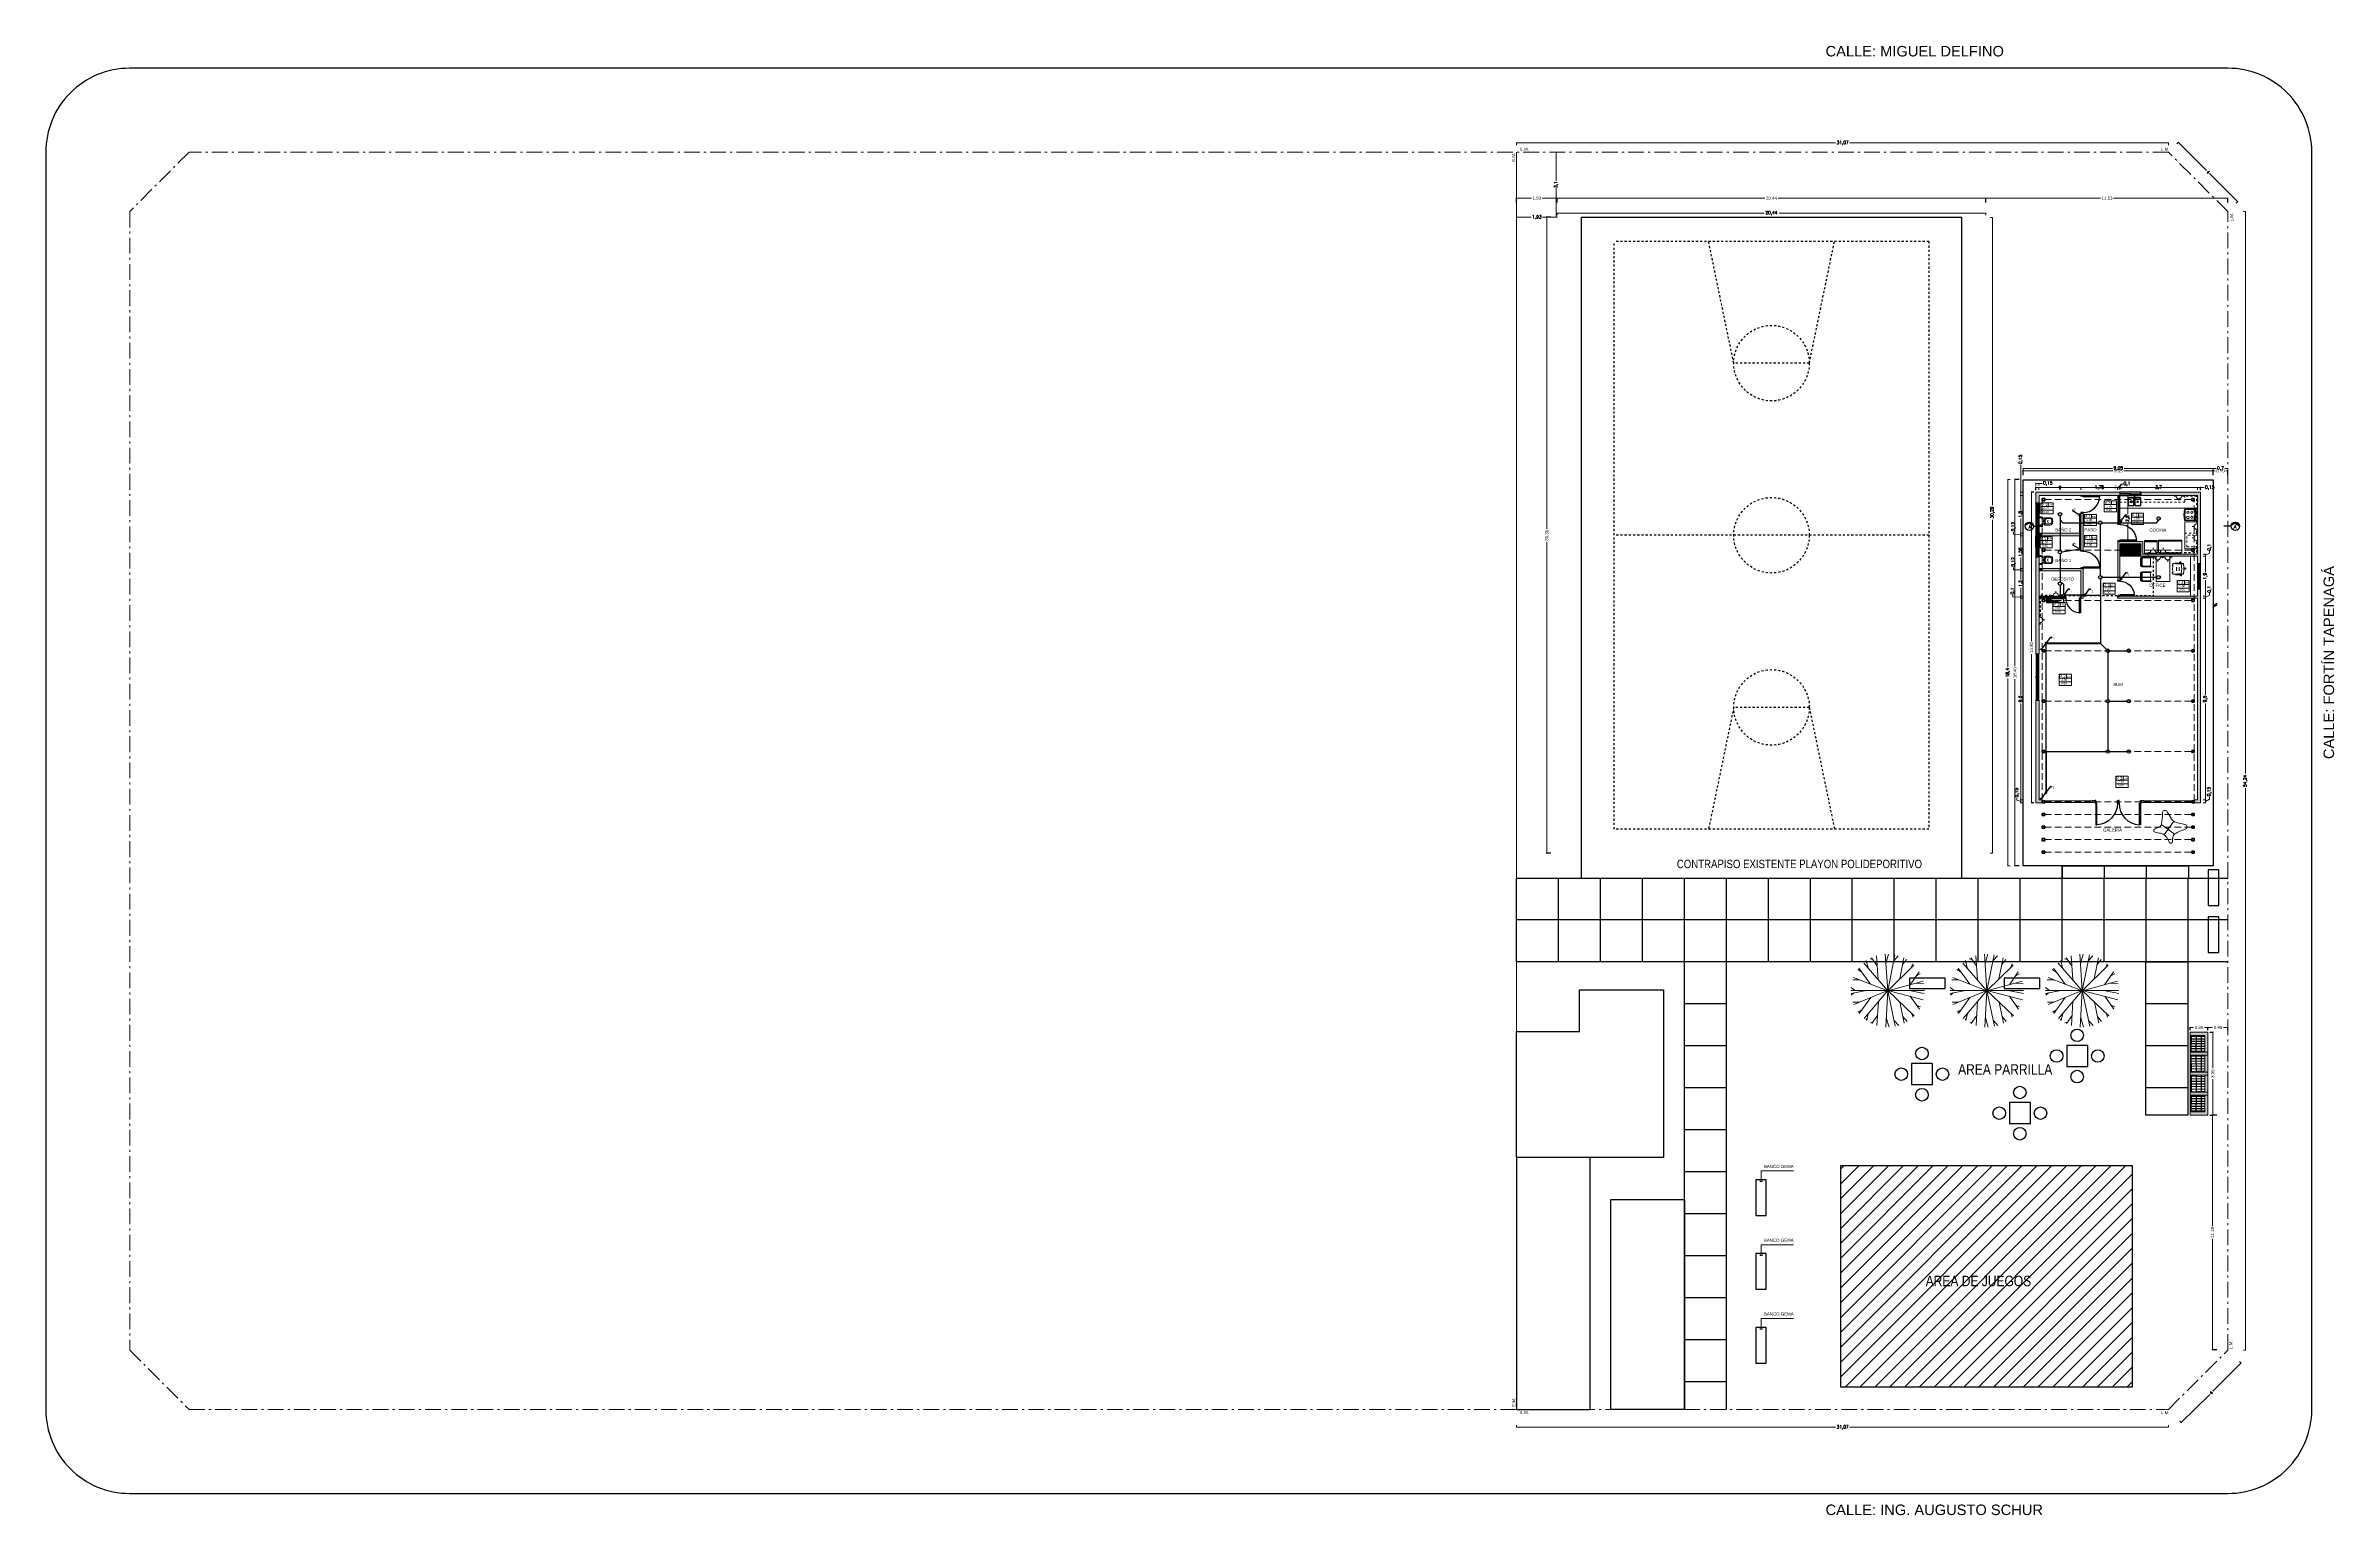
# Model space of a CAD drawing. Header units: metres. Extents: x 5593058 to 5593183, y 6971841 to 6972020.
# Drawn here: x 5593058.5 to 5593167.5, y 6971911.6 to 6971981.6 of the extents above; entities that cross this region are included whole.
import ezdxf

# ---------------------------------------------------------------- set-up
doc = ezdxf.new("R2010")
doc.units = ezdxf.units.M
doc.header["$LTSCALE"] = 0.1
doc.header["$PDMODE"] = 35
doc.header["$PDSIZE"] = -3
for name, pattern in [('ACAD_ISO03W100', [30, 12, -18]), ('DASHED2', [0.375, 0.25, -0.125]), ('HIDDEN', [9.525, 6.35, -3.175]), ('RAYA-PUNTO', [0.625, 0.375, -0.1, 0.05, -0.1]), ('RAYITA-RAYITA', [0.175, 0.075, -0.1])]:
    doc.linetypes.add(name, pattern=pattern)
for name, color, linetype, lineweight in [('0-COTAS', 9, 'Continuous', 0), ('A - COTAS 100', 253, 'Continuous', 0), ('A - VISTA 1', 1, 'Continuous', 20), ('A Eje', 1, 'RAYA-PUNTO', 0), ('A Electrodomestico', 1, 'Continuous', 0), ('A-ABERTURAS', 1, 'Continuous', 0), ('A-CARPINTERIA anotaciones', 1, 'Continuous', 0), ('A-CARPINTERIAS', 1, 'Continuous', 0), ('A-COTAS 1.200', 9, 'Continuous', 0), ('A-MOBILIARIO', 1, 'Continuous', 5), ('A-MUROS', 3, 'Continuous', 0), ('A-PLANILLA LOCALES', 2, 'Continuous', 0), ('A-PROYECCIONES', 253, 'ACAD_ISO03W100', 0), ('A-PUERTAS', 2, 'Continuous', 0), ('B Electrodomestico', 1, 'Continuous', 0), ('B Mobiliario', 1, 'Continuous', 0), ('B Sanitario', 1, 'Continuous', 0), ('C Vidrio', 8, 'Continuous', 0), ('D Vegetacion', 1, 'Continuous', 0), ('I-ELECTRICA', 10, 'Continuous', 20)]:
    doc.layers.add(name, color=color, linetype=linetype, lineweight=lineweight)
for name, color, linetype in [('00 veredas', 252, 'Continuous'), ('A - ABERTURAS.', 1, 'Continuous'), ('A - AMOBLAMIENTO', 8, 'Continuous'), ('A - CORTES', 1, 'Continuous'), ('A - MUROS NUEVOS.', 4, 'Continuous'), ('A - PISOS', 1, 'Continuous'), ('A - PUERTAS', 2, 'Continuous'), ('A - TEXTOS', 1, 'Continuous'), ('A - VISTA .5', 8, 'Continuous'), ('A - VISTA 05', 8, 'Continuous'), ('A - VISTA 2', 2, 'Continuous'), ('A- HACH_MURO', 10, 'Continuous'), ('A-HORMIGON LLANEADO', 2, 'Continuous'), ('I-ELECTRICIDAD', 10, 'Continuous')]:
    doc.layers.add(name, color=color, linetype=linetype)
doc.styles.add('arial', font='arial.ttf')
doc.styles.add('C-100', font='ARIALN.TTF')
doc.styles.get("Standard").update_dxf_attribs({"font": 'simplex.shx'})
doc.linetypes.add('LÍMITE2', pattern='A,6.35,-2.54,[132,ltypeshp.shx,S=2.54,R=0,X=-2.54,Y=0],-2.54,25.4', length=36.83)
doc.dimstyles.new('EST-1.100', dxfattribs={"dimtxt": 0.15, "dimasz": 0.01, "dimexe": 0.015, "dimexo": 0, "dimgap": 0.05, "dimtad": 0, "dimtxsty": 'Standard', "dimblk": 'DOT', "dimcen": 0.02, "dimclrd": 256, "dimclre": 256, "dimclrt": 256, "dimazin": 0, "dimtfac": 1, "dimtmove": 0, "dimatfit": 3, "dimfxl": 0.1, "dimfxlon": 1, "dimlwd": -1, "dimlwe": -1, "dimarcsym": 0})
doc.dimstyles.new('MARQ 100', dxfattribs={"dimscale": 0.1, "dimtxt": 1.5, "dimasz": 0.3, "dimexe": 0.25, "dimexo": 1, "dimtad": 0, "dimzin": 1, "dimdsep": 46, "dimtxsty": 'arial', "dimblk": 'BOXFILLED', "dimcen": 2.5, "dimclrd": 256, "dimclre": 256, "dimclrt": 256, "dimazin": 0, "dimtfac": 1, "dimtmove": 2, "dimatfit": 3, "dimldrblk": 'DOTSMALL', "dimfxl": 2, "dimfxlon": 1, "dimlwd": -1, "dimarcsym": 0})
pattern_1 = [(0, (0, 0), (0, 6.985), [5.08, -1.905]), (90, (0, 0), (-6.985, 4e-16), [5.08, -1.905])]
pattern_2 = [(0, (0, 5.0004), (0, 6.985), [5.08, -1.905]), (90, (0, 5.0004), (-6.985, 4e-16), [5.08, -1.905])]

# ---------------------------------------------------------------- blocks, each defined once
blk = doc.blocks.new('PARRI')
at = {"layer": 'A - VISTA 05'}
h = blk.add_hatch(dxfattribs=at)
h.set_pattern_fill('_U', color=256, scale=0.24, angle=90, pattern_type=0)
h.set_pattern_definition([(90, (-0.15, -0.95), (-0.24, 1e-17), [])])
h.paths.add_polyline_path([(-0.85, -0.15), (-0.15, -0.15), (-0.15, -0.95), (-0.85, -0.95)])
h = blk.add_hatch(dxfattribs=at)
h.set_pattern_fill('_U', color=256, scale=0.12, pattern_type=0)
h.set_pattern_definition([(0, (-5593160.82656, -6971936.76978), (0, 0.12), [])])
h.paths.add_polyline_path([(-0.85, -0.15), (-0.15, -0.15), (-0.15, -0.95), (-0.85, -0.95)])
at = {"layer": 'A - VISTA 1'}
blk.add_lwpolyline([(-0.85, -0.15), (-0.15, -0.15), (-0.15, -0.95), (-0.85, -0.95)], close=True, dxfattribs=at)
at = {"layer": 'A-MUROS'}
blk.add_lwpolyline([(-0.85, -0.95), (-0.15, -0.95), (-0.15, -0.15), (-0.85, -0.15), (-0.85, 0), (0, 0), (0, -1.1), (-0.85, -1.1), (-0.85, -0.95)], dxfattribs=at)
blk = doc.blocks.new('ARBOLPL')
for p, q in [((0, -0.03), (-1.63, 1.86)), ((-1.43, 1.89), (-1.52, 1.96)), ((-1.34, 1.53), (-1.46, 2.03)), ((-1.03, 2.11), (-1.2, 2.16)), ((-0.71, 1.67), (-1.1, 2.21)), ((-0.64, 0.71), (-0.76, 2.35)), ((0, -0.03), (-0.17, 2.46)), ((-0.12, 1.84), (0.06, 2.47)), ((0, -0.03), (0.49, 2.42)), ((0, -0.03), (1.78, 1.72)), ((0.41, 2.02), (0.72, 2.36)), ((0.82, 0.78), (1.11, 2.21)), ((1.02, 1.76), (1.29, 2.11)), ((1.63, 1.58), (1.71, 1.8)), ((2.5, 0), (-2.5, 0)), ((-2.23, 0), (-2.49, 0.19)), ((-1.46, 0), (-2.49, -0.21)), ((-1.91, 0.73), (-2.38, 0.72)), ((0, -0.03), (-2.32, 0.89)), ((0, 0), (-2.31, -0.96)), ((-1.76, 1.25), (-2.04, 1.42)), ((-1.16, 0.43), (-1.96, 1.52)), ((0, 0), (-1.61, -1.92)), ((0, 0), (-0.13, -2.5)), ((0, -0.03), (2.41, 0.63)), ((0, 0), (2.42, -0.64)), ((0, 0), (1.81, -1.73)), ((0, 0), (0.52, -2.44)), ((1.46, 0), (2.49, -0.22)), ((1.53, 0.39), (2.14, 1.26)), ((1.94, 0.5), (2.46, 0.45)), ((1.96, 1), (2.22, 1.12)), ((-2.3, -0.17), (-2.48, -0.32)), ((-1.9, -0.79), (-2.37, -0.79)), ((-1.74, -1.31), (-2.02, -1.48)), ((-1.15, -0.48), (-1.94, -1.58)), ((-0.63, -0.75), (-0.73, -2.39)), ((0.83, -0.8), (1.13, -2.23)), ((1.54, -0.4), (2.16, -1.27)), ((1.97, -1), (2.23, -1.12)), ((-1.41, -1.94), (-1.49, -2.01)), ((-1.32, -1.58), (-1.43, -2.05)), ((-1, -2.16), (-1.17, -2.21)), ((-0.69, -1.71), (-1.07, -2.26)), ((-0.1, -1.87), (0.09, -2.5)), ((0.44, -2.05), (0.75, -2.39)), ((1.04, -1.78), (1.32, -2.12)), ((1.65, -1.59), (1.73, -1.81))]:
    blk.add_line(p, q)
blk = doc.blocks.new('*U1')
at = {"color": 0, "linetype": 'ACAD_ISO03W100', "ltscale": 0.001, "transparency": 16777216}
for p, q in [((-0.06, 0), (-0.01, 0)), ((0, 0.01), (0, 0.06)), ((0.01, 0), (0.06, 0)), ((0, -0.06), (0, -0.01))]:
    blk.add_line(p, q, dxfattribs=at)
at = {"color": 0, "linetype": 'Continuous', "ltscale": 0.001, "transparency": 16777216}
for p, q in [((-0.01, 0), (0.01, 0)), ((0, -0.01), (0, 0.01))]:
    blk.add_line(p, q, dxfattribs=at)
blk = doc.blocks.new('Iº')
at = {"layer": 'A-MOBILIARIO'}
for p, q in [((0.53, 0.13), (0.24, 0.13)), ((0.3, 0.05), (0.3, -0.05)), ((0.24, -0.13), (0.53, -0.13))]:
    blk.add_line(p, q, dxfattribs=at)
for points in [[(0.12, -0.22), (0, -0.22), (0, 0.21), (0.12, 0.21, -0.393021), (0.18, 0.16, -0.005021), (0.18, 0.12), (0.22, 0.12, 0.414214), (0.24, 0.14), (0.24, 0.14, -0.414214), (0.27, 0.17), (0.34, 0.17), (0.53, 0.17, -0.35685), (0.65, 0.07, -0.100202), (0.65, -0.07, -0.35685), (0.53, -0.18), (0.34, -0.18), (0.27, -0.18, -0.414214), (0.24, -0.14), (0.24, -0.14, 0.414214), (0.22, -0.12), (0.18, -0.12), (0.18, -0.12), (0.18, -0.16, -0.393021), (0.12, -0.22), (0.12, -0.22)], [(0, 0.17), (0.13, 0.17, -0.393021), (0.14, 0.16, -0.019533), (0.15, 0, -0.019217), (0.14, -0.16, -0.393021), (0.13, -0.17), (0, -0.17)]]:
    blk.add_lwpolyline(points, format="xyb", dxfattribs=at)
for centre, radius in [((0.25, 0), 0.05), ((0.24, 0.08), 0.0085), ((0.24, -0.08), 0.0085)]:
    blk.add_circle(centre, radius, dxfattribs=at)
for centre, radius, start, end in [((0.38, 0.05), 0.08, 90, 180), ((0.46, 0), 0.0578, 101.6059, 177.3807), ((0.46, -0.02), 0.075, 97.256, 97.6058), ((0.53, 0.05), 0.08, 11.4442, 90), ((0.28, 0), 0.332, 348.5558, 11.4442), ((0.38, -0.05), 0.08, 180, 270), ((0.46, 0), 0.0578, 182.6193, 258.3941), ((0.46, 0.02), 0.075, 262.3942, 262.744), ((0.53, -0.05), 0.08, 270, 348.5558)]:
    blk.add_arc(centre, radius, start, end, dxfattribs=at)
at = {"layer": 'A-MOBILIARIO', "xscale": -1, "rotation": 90}
blk.add_blockref('*U1', (0.25, 0), dxfattribs=at)
blk = doc.blocks.new('PERFIL C 120')
blk.add_lwpolyline([(0.1, 0), (0.12, 0), (0.12, 0.05), (0, 0.05), (0, 0), (0.02, 0), (0.02, 0), (0, 0), (0, 0.05), (0.12, 0.05), (0.12, 0), (0.1, 0)], close=True)
blk = doc.blocks.new('EST MET')
at = {"layer": 'A-PROYECCIONES', "color": 253, "linetype": 'HIDDEN', "ltscale": 0.5}
blk.add_line((0.12, 0), (7.13, 0), dxfattribs=at)
at = {"layer": 'A - VISTA 2'}
blk.add_blockref('PERFIL C 120', (0, 0), dxfattribs=at)
at = {"layer": 'A - VISTA 2', "xscale": -1, "rotation": 180}
blk.add_blockref('PERFIL C 120', (0, 0), dxfattribs=at)
at = {"layer": 'A - VISTA 2', "xscale": -1}
blk.add_blockref('PERFIL C 120', (7.25, 0), dxfattribs=at)
at = {"layer": 'A - VISTA 2', "rotation": 180}
blk.add_blockref('PERFIL C 120', (7.25, 0), dxfattribs=at)
blk = doc.blocks.new('eq_silla_of')
at = {"linetype": 'ByBlock'}
for p, q in [((-0.29, 0.15), (-0.32, 0.14)), ((-0.31, 0.1), (-0.32, 0.14)), ((-0.31, 0.1), (-0.28, 0.09)), ((-0.31, 0.09), (-0.28, 0.09)), ((-0.31, 0.09), (-0.28, 0.08)), ((-0.3, 0.11), (-0.28, 0.1)), ((-0.3, 0.1), (-0.28, 0.1)), ((-0.28, 0.07), (-0.3, 0.08)), ((-0.28, 0.13), (-0.29, 0.15)), ((-0.28, 0.11), (-0.29, 0.11)), ((-0.28, 0.16), (-0.28, 0.15)), ((-0.27, 0.17), (-0.25, 0.17)), ((-0.25, 0.17), (-0.25, 0.22)), ((-0.24, 0.17), (-0.24, 0.12)), ((-0.09, 0.04), (0.09, 0.04)), ((-0.02, 0.27), (-0.02, 0.31)), ((-0.01, 0.32), (-0.01, 0.27)), ((-0.01, 0.32), (-0.01, 0.27)), ((0, 0.33), (0.03, 0.35)), ((0, 0.32), (0, 0.27)), ((0.01, 0.32), (0.01, 0.27)), ((0.01, 0.32), (0.01, 0.27)), ((0.02, 0.3), (0.05, 0.32)), ((0.02, 0.27), (0.02, 0.31)), ((0.05, 0.32), (0.03, 0.35)), ((0.24, 0.17), (0.24, 0.12)), ((0.25, 0.17), (0.25, 0.22)), ((0.27, 0.17), (0.25, 0.17)), ((0.28, 0.16), (0.28, 0.15)), ((0.3, 0.11), (0.28, 0.1)), ((0.28, 0.11), (0.29, 0.11)), ((0.31, 0.1), (0.28, 0.09)), ((0.3, 0.1), (0.28, 0.1)), ((0.31, 0.09), (0.28, 0.09)), ((0.31, 0.09), (0.28, 0.08)), ((0.28, 0.07), (0.3, 0.08)), ((0.29, 0.07), (0.32, 0.05)), ((0.31, 0.11), (0.34, 0.08)), ((0.32, 0.05), (0.34, 0.08)), ((-0.28, -0.14), (-0.25, -0.14)), ((-0.25, -0.14), (-0.25, -0.27)), ((-0.21, -0.27), (-0.21, -0.29)), ((-0.21, -0.29), (-0.18, -0.3)), ((-0.17, -0.28), (-0.18, -0.3)), ((-0.09, -0.1), (0.09, -0.1)), ((0.15, -0.28), (0.14, -0.29)), ((0.14, -0.29), (0.18, -0.3)), ((0.19, -0.27), (0.18, -0.3)), ((0.28, -0.14), (0.25, -0.14)), ((0.25, -0.14), (0.25, -0.27))]:
    blk.add_line(p, q, dxfattribs=at)
for points in [[(-0.32, 0.14, 0.310293), (-0.33, 0.13, 0.078252), (-0.32, 0.1, 0.286366), (-0.31, 0.09, 0.310293)], [(-0.29, 0.15, -0.129743), (-0.28, 0.15, -0.078252)], [(0.03, 0.35, 0.310293), (0.02, 0.35, 0.078252), (0, 0.34, 0.286366), (-0.01, 0.33, 0.310293)], [(0.05, 0.32, -0.310293), (0.05, 0.31, -0.078252), (0.02, 0.29, -0.068421), (0.02, 0.29, -0.310293)], [(0.32, 0.05, -0.310293), (0.31, 0.05, -0.074466), (0.28, 0.07, -0.068421)], [(0.34, 0.08, 0.310293), (0.34, 0.09, 0.078252), (0.32, 0.11, 0.286366), (0.31, 0.11, 0.310293)], [(-0.21, -0.29, -0.310293), (-0.22, -0.28, -0.021912), (-0.22, -0.27, -0.310293)], [(-0.18, -0.3, 0.310293), (-0.17, -0.3, 0.053753), (-0.16, -0.28, 0.310293)], [(0.14, -0.29, -0.303358), (0.14, -0.28, -0.078252)], [(0.18, -0.3, 0.310293), (0.19, -0.3, 0.065782), (0.2, -0.27, 0.310293)]]:
    blk.add_lwpolyline(points, format="xyb", dxfattribs=at)
for centre, radius, start, end in [((-0.29, 0.1), 0.02, 72.4283, 251.5717), ((5.2, -0.14), 5.48, 177.0032, 179.9477), ((-0.27, 0.16), 0.005, 90, 180), ((0, -0.65), 0.91, 74.1218, 105.8782), ((-0.23, 0.22), 0.02, 104.7821, 183.0128), ((-0.25, 0.16), 0.005, 5.8774, 90), ((0, -0.65), 0.92, 75.1995, 104.8005), ((-0.23, 0.15), 0.0135, 225.0392, 264.5976), ((-0.23, 0.14), 0.019, 217.9991, 268.8895), ((-2.58, 0.02), 2.34, 356.3416, 2.3608), ((-0.23, 0.21), 0.0898, 270.2962, 297.5547), ((-0.23, 0.43), 0.3, 268.586, 281.0842), ((0, -0.72), 0.875, 78.9158, 101.0842), ((0, 0.31), 0.02, 0.4283, 179.5717), ((0.23, 0.43), 0.3, 258.9158, 271.414), ((0.23, 0.21), 0.0898, 242.4453, 269.7038), ((0.23, 0.22), 0.02, 356.9872, 75.2179), ((0.23, 0.15), 0.0135, 275.4024, 314.9608), ((0.23, 0.14), 0.019, 271.1105, 322.0009), ((0.25, 0.16), 0.005, 90, 174.1226), ((2.58, 0.02), 2.34, 177.6392, 183.6584), ((0.27, 0.16), 0.005, 0, 90), ((-5.2, -0.14), 5.48, 0.0523, 2.9968), ((0.29, 0.1), 0.02, 288.4283, 107.5717), ((-0.28, -0.13), 0.005, 179.9477, 270), ((-0.25, -0.13), 0.005, 270, 356.3416), ((0, 2.85), 3.13, 265.5034, 274.4966), ((-0.24, -0.27), 0.005, 180, 265.5034), ((0.25, -0.13), 0.005, 183.6584, 270), ((0.24, -0.27), 0.005, 274.4966, 0), ((0.28, -0.13), 0.005, 270, 0.0523)]:
    blk.add_arc(centre, radius, start, end, dxfattribs=at)
blk = doc.blocks.new('Silla 01 - Planta')
at = {"color": 0, "linetype": 'ByBlock', "lineweight": -2}
for points in [[(-0.23, -0.21), (-0.23, -0.22), (-0.23, -0.22), (-0.22, -0.22), (-0.22, -0.22), (-0.22, -0.22), (-0.22, -0.23), (-0.22, -0.23), (-0.21, -0.23), (-0.21, -0.23), (-0.21, -0.23), (-0.21, -0.22), (-0.2, -0.22), (-0.2, -0.22), (-0.2, -0.22), (-0.2, -0.22), (-0.2, -0.21), (-0.2, 0.21), (-0.2, 0.22), (-0.2, 0.22), (-0.2, 0.22), (-0.2, 0.22), (-0.21, 0.22), (-0.21, 0.22), (-0.21, 0.23), (-0.21, 0.23), (-0.22, 0.23), (-0.22, 0.22), (-0.22, 0.22), (-0.22, 0.22), (-0.22, 0.22), (-0.23, 0.22), (-0.23, 0.22), (-0.23, 0.21), (-0.23, -0.21)], [(-0.19, 0.28), (0.19, 0.28), (0.19, 0.28), (0.19, 0.28), (0.2, 0.27), (0.2, 0.27), (0.2, 0.27), (0.2, 0.27), (0.2, 0.27), (0.2, 0.26), (0.2, 0.26), (0.2, 0.26), (0.2, 0.26), (0.2, 0.25), (0.2, 0.25), (0.19, 0.25), (0.19, 0.25), (0.19, 0.25), (-0.19, 0.25), (-0.19, 0.25), (-0.19, 0.25), (-0.2, 0.25), (-0.2, 0.25), (-0.2, 0.26), (-0.2, 0.26), (-0.2, 0.26), (-0.2, 0.26), (-0.2, 0.27), (-0.2, 0.27), (-0.2, 0.27), (-0.2, 0.27), (-0.2, 0.27), (-0.19, 0.28), (-0.19, 0.28), (-0.19, 0.28)], [(-0.18, 0.2), (-0.18, 0.19), (-0.18, 0.19), (-0.19, 0.19), (-0.19, 0.18), (-0.19, 0.18), (-0.2, 0.17), (-0.2, 0.16), (-0.2, 0.16), (-0.2, 0.15), (-0.2, 0.15), (-0.2, 0.26), (-0.2, 0.26), (-0.2, 0.26), (-0.2, 0.26), (-0.2, 0.25), (-0.2, 0.25), (-0.19, 0.25), (-0.19, 0.25), (-0.19, 0.25), (-0.2, 0.25), (-0.2, 0.23), (-0.2, 0.23), (-0.2, 0.22), (-0.2, 0.22), (-0.2, 0.21), (-0.19, 0.21), (-0.19, 0.21), (-0.19, 0.2), (-0.18, 0.2), (-0.18, 0.2)], [(-0.2, 0.25), (0.2, 0.25), (0.2, 0.23), (0.2, 0.23), (0.2, 0.22), (0.2, 0.22), (0.2, 0.21), (0.19, 0.21), (0.19, 0.21), (0.19, 0.2), (0.18, 0.2), (0.18, 0.2), (-0.18, 0.2), (-0.18, 0.2), (-0.19, 0.2), (-0.19, 0.21), (-0.19, 0.21), (-0.2, 0.21), (-0.2, 0.22), (-0.2, 0.22), (-0.2, 0.23), (-0.2, 0.23), (-0.2, 0.25)], [(-0.15, 0.2), (0.15, 0.2), (0.16, 0.2), (0.16, 0.2), (0.17, 0.2), (0.17, 0.2), (0.18, 0.19), (0.18, 0.19), (0.18, 0.19), (0.19, 0.19), (0.19, 0.18), (0.19, 0.18), (0.2, 0.17), (0.2, 0.17), (0.2, 0.17), (0.2, 0.16), (0.2, 0.16), (0.2, 0.15), (0.2, -0.15), (0.2, -0.16), (0.2, -0.16), (0.2, -0.17), (0.2, -0.17), (0.2, -0.18), (0.19, -0.18), (0.19, -0.18), (0.19, -0.19), (0.18, -0.19), (0.18, -0.19), (0.18, -0.2), (0.17, -0.2), (0.17, -0.2), (0.16, -0.2), (0.16, -0.2), (0.15, -0.2), (-0.15, -0.2), (-0.16, -0.2), (-0.16, -0.2), (-0.17, -0.2), (-0.17, -0.2), (-0.17, -0.2), (-0.18, -0.19), (-0.18, -0.19), (-0.19, -0.19), (-0.19, -0.18), (-0.19, -0.18), (-0.19, -0.18), (-0.2, -0.17), (-0.2, -0.17), (-0.2, -0.16), (-0.2, -0.16), (-0.2, -0.15), (-0.2, 0.15), (-0.2, 0.16), (-0.2, 0.16), (-0.2, 0.17), (-0.2, 0.17), (-0.19, 0.17), (-0.19, 0.18), (-0.19, 0.18), (-0.19, 0.19), (-0.18, 0.19), (-0.18, 0.19), (-0.17, 0.19), (-0.17, 0.2), (-0.17, 0.2), (-0.16, 0.2), (-0.16, 0.2), (-0.15, 0.2)], [(0.18, 0.2), (0.18, 0.19), (0.18, 0.19), (0.19, 0.19), (0.19, 0.18), (0.19, 0.18), (0.2, 0.17), (0.2, 0.17), (0.2, 0.16), (0.2, 0.16), (0.2, 0.22), (0.2, 0.22), (0.2, 0.21), (0.2, 0.21), (0.19, 0.21), (0.19, 0.2), (0.19, 0.2), (0.18, 0.2), (0.18, 0.2), (0.18, 0.2), (0.18, 0.2)], [(0.2, 0.25), (0.2, 0.26), (0.2, 0.26), (0.2, 0.26), (0.2, 0.26), (0.2, 0.25), (0.2, 0.25), (0.19, 0.25), (0.19, 0.25), (0.19, 0.25), (0.2, 0.25), (0.2, 0.25)], [(0.2, -0.21), (0.2, -0.22), (0.2, -0.22), (0.2, -0.22), (0.2, -0.22), (0.21, -0.22), (0.21, -0.23), (0.21, -0.23), (0.21, -0.23), (0.22, -0.23), (0.22, -0.23), (0.22, -0.22), (0.22, -0.22), (0.22, -0.22), (0.23, -0.22), (0.23, -0.22), (0.23, -0.21), (0.23, 0.21), (0.23, 0.22), (0.23, 0.22), (0.22, 0.22), (0.22, 0.22), (0.22, 0.22), (0.22, 0.22), (0.22, 0.23), (0.21, 0.23), (0.21, 0.23), (0.21, 0.22), (0.21, 0.22), (0.2, 0.22), (0.2, 0.22), (0.2, 0.22), (0.2, 0.22), (0.2, 0.21), (0.2, -0.21)]]:
    blk.add_lwpolyline(points, dxfattribs=at)
blk = doc.blocks.new('eq_modu_atencon')
at = {"ltscale": 0.1}
for p, q in [((-0.8, -1.7), (-0.8, -0.5)), ((-1.45, -1.7), (-0.8, -1.7))]:
    blk.add_line(p, q, dxfattribs=at)
blk.add_lwpolyline([(-0.8, -0.5), (-1.45, -0.5), (-1.45, -1.7)])
at = {"xscale": -1, "rotation": 90}
for p in [(-1.91, -0.73), (-1.91, -1.43)]:
    blk.add_blockref('Silla 01 - Planta', p, dxfattribs=at)
at = {"rotation": 270}
blk.add_blockref('eq_silla_of', (-0.38, -1.1), dxfattribs=at)
blk = doc.blocks.new('Heladera 110 - Planta')
at = {"color": 0, "linetype": 'ByBlock', "lineweight": -2}
for p, q in [((0.55, -0.625), (-0.55, -0.625)), ((-0.15, -0.625), (-0.15, -0.675)), ((-0.15, -0.625), (-0.15, -0.675))]:
    blk.add_line(p, q, dxfattribs=at)
blk.add_lwpolyline([(0.55, -0.675), (-0.55, -0.675), (-0.55, -0.075), (0.55, -0.075)], close=True, dxfattribs=at)
blk.add_lwpolyline([(0.5, -0.075), (0.5, -0.025), (-0.5, -0.025), (-0.5, -0.075)], dxfattribs=at)
blk = doc.blocks.new('Heladera - Planta')
at = {"color": 0, "linetype": 'ByBlock', "lineweight": -2}
for p, q in [((-0.3, -0.6), (0.3, -0.6)), ((-0.3, -0.61), (0.3, -0.61))]:
    blk.add_line(p, q, dxfattribs=at)
blk.add_lwpolyline([(-0.3, -0.65), (0.3, -0.65), (0.3, -0.05), (-0.3, -0.05)], close=True, dxfattribs=at)
blk.add_lwpolyline([(-0.25, -0.05), (-0.25, -0.03), (0.25, -0.03), (0.25, -0.05)], dxfattribs=at)
blk.add_arc((0, 1.14), 1.81, 260.4727, 279.5273, dxfattribs=at)
blk = doc.blocks.new('Pileta de Cocina Johnson - Planta')
at = {"color": 0, "linetype": 'ByBlock', "lineweight": -2}
for points in [[(-0.25, -0.5), (-0.06, -0.5, 0.414214), (-0.01, -0.45), (-0.01, -0.15, 0.414214), (-0.06, -0.1), (-0.25, -0.1, 0.414214), (-0.3, -0.15), (-0.3, -0.45, 0.414214)], [(-0.25, -0.48), (-0.06, -0.48, 0.414214), (-0.04, -0.45), (-0.04, -0.15, 0.414214), (-0.06, -0.13), (-0.25, -0.13, 0.414214), (-0.28, -0.15), (-0.28, -0.45, 0.414214)], [(0.25, -0.5), (0.06, -0.5, -0.414214), (0.01, -0.45), (0.01, -0.15, -0.414214), (0.06, -0.1), (0.25, -0.1, -0.414214), (0.3, -0.15), (0.3, -0.45, -0.414214)], [(0.25, -0.48), (0.06, -0.48, -0.414214), (0.04, -0.45), (0.04, -0.15, -0.414214), (0.06, -0.13), (0.25, -0.13, -0.414214), (0.28, -0.15), (0.28, -0.45, -0.414214)]]:
    blk.add_lwpolyline(points, format="xyb", close=True, dxfattribs=at)
for points in [[(-0.02, -0.07), (-0.02, -0.3, 1), (0.01, -0.3), (0.01, -0.07)], [(0.01, -0.07), (0.07, -0.12, 1), (0.07, -0.12), (0.02, -0.06)]]:
    blk.add_lwpolyline(points, format="xyb", dxfattribs=at)
for centre, radius in [((-0.15, -0.3), 0.05), ((-0.15, -0.3), 0.0375), ((0, -0.05), 0.025), ((0.15, -0.3), 0.0375), ((0.15, -0.3), 0.025)]:
    blk.add_circle(centre, radius, dxfattribs=at)
blk = doc.blocks.new('CCONBPLN')
for p, q in [((-0.27, 0), (0.27, 0)), ((-0.27, 0), (-0.27, -0.53)), ((0.27, 0), (0.27, -0.53)), ((-0.27, -0.03), (0.27, -0.03)), ((-0.27, -0.56), (-0.27, -0.53)), ((-0.25, -0.11), (-0.25, -0.48)), ((0.25, -0.11), (0.25, -0.48)), ((0.27, -0.56), (0.27, -0.53))]:
    blk.add_line(p, q)
for points in [[(-0.17, -0.55), (-0.12, -0.55), (-0.12, -0.56), (-0.17, -0.56)], [(-0.1, -0.55), (-0.05, -0.55), (-0.05, -0.56), (-0.1, -0.56)], [(-0.02, -0.55), (0.03, -0.55), (0.03, -0.56), (-0.02, -0.56)], [(0.05, -0.55), (0.1, -0.55), (0.1, -0.56), (0.05, -0.56)], [(0.13, -0.55), (0.18, -0.55), (0.18, -0.56), (0.13, -0.56)]]:
    blk.add_lwpolyline(points, close=True)
for centre, radius in [((-0.12, -0.39), 0.065), ((-0.12, -0.2), 0.05), ((0.12, -0.2), 0.05), ((0.12, -0.39), 0.05)]:
    blk.add_circle(centre, radius)
for centre, radius, start, end in [((0, 1.31), 1.86, 261.5134, 278.4866), ((0, 1.31), 1.89, 261.6493, 278.3507), ((-0.22, -0.11), 0.03, 97.1488, 180), ((-0.22, -0.48), 0.03, 180, 262.8512), ((-0.01, -1.84), 1.78, 89.8293, 97.1962), ((-0.01, 1.25), 1.78, 262.8038, 270.1707), ((0.01, -1.84), 1.78, 82.8038, 90.1707), ((0.01, 1.25), 1.78, 269.8293, 277.1962), ((0.22, -0.11), 0.03, 0, 82.8512), ((0.22, -0.48), 0.03, 277.1488, 0)]:
    blk.add_arc(centre, radius, start, end)
at = {"flags": 9}
for tag, p in [('CODIGO', (0.61, -0.54)), ('PRODUCTO', (0.61, -0.13))]:
    blk.add_attdef(tag, p, '', height=0.1, dxfattribs=at)
blk = doc.blocks.new('PUERTA 85 der')
for points in [[(-0.82, 0), (-0.82, 0.038), (-0.81, 0.038), (-0.82, 0.1), (-0.84, 0.1), (-0.84, 0.1), (-0.85, 0.1), (-0.85, 0.1), (-0.85, 0), (-0.85, 0), (-0.84, 0), (-0.84, 0)], [(-0.03, 0), (-0.03, -0.79), (-0.068, -0.79), (-0.068, 0)], [(-0.03, 0), (-0.03, 0.038), (-0.04, 0.038), (-0.03, 0.1), (-0.01, 0.1), (-0.01, 0.1), (0, 0.1), (0, 0.1), (0, 0), (0, 0), (-0.01, 0), (-0.01, 0)]]:
    blk.add_lwpolyline(points, close=True)
at = {"color": 9}
blk.add_arc((-0.03, 0), 0.79, 180, 267.24294, dxfattribs=at)
blk = doc.blocks.new('PUERTA 75 der')
for points in [[(-0.72, 0), (-0.72, 0.038), (-0.71, 0.038), (-0.72, 0.1), (-0.74, 0.1), (-0.74, 0.1), (-0.75, 0.1), (-0.75, 0.1), (-0.75, 0), (-0.75, 0), (-0.74, 0), (-0.74, 0)], [(-0.03, 0), (-0.03, -0.69), (-0.068, -0.69), (-0.068, 0)], [(-0.03, 0), (-0.03, 0.038), (-0.04, 0.038), (-0.03, 0.1), (-0.01, 0.1), (-0.01, 0.1), (0, 0.1), (0, 0.1), (0, 0), (0, 0), (-0.01, 0), (-0.01, 0)]]:
    blk.add_lwpolyline(points, close=True)
at = {"color": 9}
blk.add_arc((-0.03, 0), 0.69, 180, 266.84298, dxfattribs=at)
blk = doc.blocks.new('PUERTA 75 izq')
for points in [[(0.03, 0.1), (0.03, 0.062), (0.04, 0.062), (0.03, 0), (0.01, 0), (0.01, 0), (0, 0), (0, 0), (0, 0.1), (0, 0.1), (0.01, 0.1), (0.01, 0.1)], [(0.03, 0.1), (0.03, 0.79), (0.068, 0.79), (0.068, 0.1)], [(0.72, 0.1), (0.72, 0.062), (0.71, 0.062), (0.72, 0), (0.74, 0), (0.74, 0), (0.75, 0), (0.75, 0), (0.75, 0.1), (0.75, 0.1), (0.74, 0.1), (0.74, 0.1)]]:
    blk.add_lwpolyline(points, close=True)
at = {"color": 9}
blk.add_arc((0.03, 0.1), 0.69, 0, 86.84298, dxfattribs=at)
blk = doc.blocks.new('_Dot')
at = {"color": 0, "linetype": 'ByBlock', "lineweight": -2}
blk.add_line((-0.5, 0), (-1, 0), dxfattribs=at)
at = {"color": 0, "linetype": 'ByBlock', "const_width": 0.5}
blk.add_lwpolyline([(-0.25, 0, 1), (0.25, 0, 1)], format="xyb", close=True, dxfattribs=at)
blk = doc.blocks.new('*D116')
at = {"layer": 'A - COTAS 100', "transparency": 16777216}
for p, q in [((5593152.7, 6971960.22), (5593152.58, 6971960.22)), ((5593152.6, 6971960.21), (5593152.6, 6971959.51)), ((5593152.7, 6971958.42), (5593152.58, 6971958.42)), ((5593152.6, 6971958.43), (5593152.6, 6971959.12))]:
    blk.add_line(p, q, dxfattribs=at)
at = {"layer": 'Defpoints', "color": 0, "transparency": 16777216}
for p in [(5593153, 6971960.22), (5593152.6, 6971958.42), (5593153, 6971958.42)]:
    blk.add_point(p, dxfattribs=at)
at = {"layer": 'A - COTAS 100', "transparency": 16777216, "xscale": 0.01, "yscale": 0.01, "zscale": 0.01}
for p, rotation in [((5593152.6, 6971960.22), 90), ((5593152.6, 6971958.42), 270)]:
    blk.add_blockref('_Dot', p, dxfattribs=dict(at, rotation=rotation))
at = {"layer": 'A - COTAS 100', "transparency": 16777216, "insert": (5593152.6, 6971959.32), "char_height": 0.15, "attachment_point": 5, "rotation": 90}
blk.add_mtext('1,8', dxfattribs=at)
blk = doc.blocks.new('*D117')
at = {"layer": 'A - COTAS 100', "transparency": 16777216}
for p, q in [((5593152.26, 6971958.37), (5593152.26, 6971958.47)), ((5593152.7, 6971958.42), (5593152.58, 6971958.42)), ((5593152.6, 6971958.41), (5593152.6, 6971958.31)), ((5593152.6, 6971958.36), (5593152.26, 6971958.37)), ((5593152.7, 6971958.3), (5593152.58, 6971958.3))]:
    blk.add_line(p, q, dxfattribs=at)
at = {"layer": 'Defpoints', "color": 0, "transparency": 16777216}
for p in [(5593153, 6971958.42), (5593152.6, 6971958.3), (5593152.85, 6971958.3)]:
    blk.add_point(p, dxfattribs=at)
at = {"layer": 'A - COTAS 100', "transparency": 16777216, "xscale": 0.01, "yscale": 0.01, "zscale": 0.01}
for p, rotation in [((5593152.6, 6971958.42), 90), ((5593152.6, 6971958.3), 270)]:
    blk.add_blockref('_Dot', p, dxfattribs=dict(at, rotation=rotation))
at = {"layer": 'A - COTAS 100', "transparency": 16777216, "insert": (5593152.26, 6971958.73), "char_height": 0.15, "attachment_point": 5, "rotation": 90}
blk.add_mtext('0,12', dxfattribs=at)
blk = doc.blocks.new('*D118')
at = {"layer": 'A - COTAS 100', "transparency": 16777216}
for p, q in [((5593152.7, 6971958.3), (5593152.58, 6971958.3)), ((5593152.6, 6971958.29), (5593152.6, 6971957.78)), ((5593152.7, 6971956.74), (5593152.58, 6971956.74)), ((5593152.6, 6971956.75), (5593152.6, 6971957.26))]:
    blk.add_line(p, q, dxfattribs=at)
at = {"layer": 'Defpoints', "color": 0, "transparency": 16777216}
for p in [(5593152.85, 6971958.3), (5593152.6, 6971956.74), (5593153, 6971956.74)]:
    blk.add_point(p, dxfattribs=at)
at = {"layer": 'A - COTAS 100', "transparency": 16777216, "xscale": 0.01, "yscale": 0.01, "zscale": 0.01}
for p, rotation in [((5593152.6, 6971958.3), 90), ((5593152.6, 6971956.74), 270)]:
    blk.add_blockref('_Dot', p, dxfattribs=dict(at, rotation=rotation))
at = {"layer": 'A - COTAS 100', "transparency": 16777216, "insert": (5593152.6, 6971957.52), "char_height": 0.15, "attachment_point": 5, "rotation": 90}
blk.add_mtext('1,56', dxfattribs=at)
blk = doc.blocks.new('*D119')
at = {"layer": 'A - COTAS 100', "transparency": 16777216}
for p, q in [((5593152.26, 6971956.68), (5593152.26, 6971956.78)), ((5593152.6, 6971956.68), (5593152.26, 6971956.68)), ((5593152.7, 6971956.74), (5593152.58, 6971956.74)), ((5593152.7, 6971956.62), (5593152.58, 6971956.62)), ((5593152.6, 6971956.73), (5593152.6, 6971956.63))]:
    blk.add_line(p, q, dxfattribs=at)
at = {"layer": 'Defpoints', "color": 0, "transparency": 16777216}
for p in [(5593152.6, 6971956.62), (5593153, 6971956.74), (5593153, 6971956.62)]:
    blk.add_point(p, dxfattribs=at)
at = {"layer": 'A - COTAS 100', "transparency": 16777216, "xscale": 0.01, "yscale": 0.01, "zscale": 0.01}
for p, rotation in [((5593152.6, 6971956.74), 90), ((5593152.6, 6971956.62), 270)]:
    blk.add_blockref('_Dot', p, dxfattribs=dict(at, rotation=rotation))
at = {"layer": 'A - COTAS 100', "transparency": 16777216, "insert": (5593152.26, 6971957.05), "char_height": 0.15, "attachment_point": 5, "rotation": 90}
blk.add_mtext('0,12', dxfattribs=at)
blk = doc.blocks.new('*D120')
at = {"layer": 'A - COTAS 100', "transparency": 16777216}
for p, q in [((5593152.7, 6971956.62), (5593152.58, 6971956.62)), ((5593152.6, 6971956.61), (5593152.6, 6971956.21)), ((5593152.7, 6971955.42), (5593152.58, 6971955.42)), ((5593152.6, 6971955.43), (5593152.6, 6971955.82))]:
    blk.add_line(p, q, dxfattribs=at)
at = {"layer": 'Defpoints', "color": 0, "transparency": 16777216}
for p in [(5593153, 6971956.62), (5593152.6, 6971955.42), (5593153, 6971955.42)]:
    blk.add_point(p, dxfattribs=at)
at = {"layer": 'A - COTAS 100', "transparency": 16777216, "xscale": 0.01, "yscale": 0.01, "zscale": 0.01}
for p, rotation in [((5593152.6, 6971956.62), 90), ((5593152.6, 6971955.42), 270)]:
    blk.add_blockref('_Dot', p, dxfattribs=dict(at, rotation=rotation))
at = {"layer": 'A - COTAS 100', "transparency": 16777216, "insert": (5593152.6, 6971956.02), "char_height": 0.15, "attachment_point": 5, "rotation": 90}
blk.add_mtext('1,2', dxfattribs=at)
blk = doc.blocks.new('*D121')
at = {"layer": 'A - COTAS 100', "transparency": 16777216}
for p, q in [((5593152.22, 6971955.39), (5593152.22, 6971955.49)), ((5593152.6, 6971955.37), (5593152.22, 6971955.39)), ((5593152.7, 6971955.42), (5593152.58, 6971955.42)), ((5593152.7, 6971955.32), (5593152.58, 6971955.32)), ((5593152.6, 6971955.43), (5593152.6, 6971955.44)), ((5593152.6, 6971955.42), (5593152.6, 6971955.32)), ((5593152.6, 6971955.42), (5593152.6, 6971955.32)), ((5593152.6, 6971955.31), (5593152.6, 6971955.3))]:
    blk.add_line(p, q, dxfattribs=at)
at = {"layer": 'Defpoints', "color": 0, "transparency": 16777216}
for p in [(5593152.6, 6971955.32), (5593153, 6971955.42), (5593153, 6971955.32)]:
    blk.add_point(p, dxfattribs=at)
at = {"layer": 'A - COTAS 100', "transparency": 16777216, "xscale": 0.01, "yscale": 0.01, "zscale": 0.01}
for p, rotation in [((5593152.6, 6971955.42), 270), ((5593152.6, 6971955.32), 90)]:
    blk.add_blockref('_Dot', p, dxfattribs=dict(at, rotation=rotation))
at = {"layer": 'A - COTAS 100', "transparency": 16777216, "insert": (5593152.22, 6971955.66), "char_height": 0.15, "attachment_point": 5, "rotation": 90}
blk.add_mtext('0,1', dxfattribs=at)
blk = doc.blocks.new('*D122')
at = {"layer": 'A - COTAS 100', "transparency": 16777216}
for p, q in [((5593152.7, 6971955.32), (5593152.58, 6971955.32)), ((5593152.6, 6971955.31), (5593152.6, 6971950.72)), ((5593152.6, 6971945.73), (5593152.6, 6971950.31)), ((5593152.7, 6971945.72), (5593152.58, 6971945.72))]:
    blk.add_line(p, q, dxfattribs=at)
at = {"layer": 'Defpoints', "color": 0, "transparency": 16777216}
for p in [(5593153, 6971955.32), (5593152.6, 6971945.72), (5593153, 6971945.72)]:
    blk.add_point(p, dxfattribs=at)
at = {"layer": 'A - COTAS 100', "transparency": 16777216, "xscale": 0.01, "yscale": 0.01, "zscale": 0.01}
for p, rotation in [((5593152.6, 6971955.32), 90), ((5593152.6, 6971945.72), 270)]:
    blk.add_blockref('_Dot', p, dxfattribs=dict(at, rotation=rotation))
at = {"layer": 'A - COTAS 100', "transparency": 16777216, "insert": (5593152.6, 6971950.52), "char_height": 0.15, "attachment_point": 5, "rotation": 90}
blk.add_mtext('9,6', dxfattribs=at)
blk = doc.blocks.new('*D123')
at = {"layer": 'A - COTAS 100', "transparency": 16777216}
for p, q in [((5593152.42, 6971945.7), (5593152.42, 6971945.8)), ((5593152.6, 6971945.64), (5593152.42, 6971945.7)), ((5593152.7, 6971945.72), (5593152.58, 6971945.72)), ((5593152.7, 6971945.57), (5593152.58, 6971945.57)), ((5593152.6, 6971945.71), (5593152.6, 6971945.58))]:
    blk.add_line(p, q, dxfattribs=at)
at = {"layer": 'Defpoints', "color": 0, "transparency": 16777216}
for p in [(5593152.6, 6971945.57), (5593153, 6971945.72), (5593153, 6971945.57)]:
    blk.add_point(p, dxfattribs=at)
at = {"layer": 'A - COTAS 100', "transparency": 16777216, "xscale": 0.01, "yscale": 0.01, "zscale": 0.01}
for p, rotation in [((5593152.6, 6971945.72), 90), ((5593152.6, 6971945.57), 270)]:
    blk.add_blockref('_Dot', p, dxfattribs=dict(at, rotation=rotation))
at = {"layer": 'A - COTAS 100', "transparency": 16777216, "insert": (5593152.42, 6971946.06), "char_height": 0.15, "attachment_point": 5, "rotation": 90}
blk.add_mtext('0,15', dxfattribs=at)
blk = doc.blocks.new('*D124')
at = {"layer": 'A - COTAS 100', "transparency": 16777216}
for p, q in [((5593153.47, 6971960.49), (5593153.47, 6971960.6)), ((5593153.48, 6971960.59), (5593154.37, 6971960.59)), ((5593155.46, 6971960.59), (5593154.57, 6971960.59)), ((5593155.47, 6971960.49), (5593155.47, 6971960.6))]:
    blk.add_line(p, q, dxfattribs=at)
at = {"layer": 'Defpoints', "color": 0, "transparency": 16777216}
for p in [(5593155.47, 6971960.59), (5593153.47, 6971960.22), (5593155.47, 6971960.21)]:
    blk.add_point(p, dxfattribs=at)
at = {"layer": 'A - COTAS 100', "transparency": 16777216, "xscale": 0.01, "yscale": 0.01, "zscale": 0.01, "rotation": 180}
blk.add_blockref('_Dot', (5593153.47, 6971960.59), dxfattribs=at)
at = {"layer": 'A - COTAS 100', "transparency": 16777216, "xscale": 0.01, "yscale": 0.01, "zscale": 0.01}
blk.add_blockref('_Dot', (5593155.47, 6971960.59), dxfattribs=at)
at = {"layer": 'A - COTAS 100', "transparency": 16777216, "insert": (5593154.47, 6971960.59), "char_height": 0.15, "attachment_point": 5}
blk.add_mtext('2', dxfattribs=at)
blk = doc.blocks.new('*D125')
at = {"layer": 'A - COTAS 100', "transparency": 16777216}
for p, q in [((5593155.47, 6971960.49), (5593155.47, 6971960.6)), ((5593155.48, 6971960.59), (5593156.08, 6971960.59)), ((5593157.21, 6971960.59), (5593156.61, 6971960.59)), ((5593157.22, 6971960.49), (5593157.22, 6971960.6))]:
    blk.add_line(p, q, dxfattribs=at)
at = {"layer": 'Defpoints', "color": 0, "transparency": 16777216}
for p in [(5593157.22, 6971960.59), (5593155.47, 6971960.21), (5593157.22, 6971960.22)]:
    blk.add_point(p, dxfattribs=at)
at = {"layer": 'A - COTAS 100', "transparency": 16777216, "xscale": 0.01, "yscale": 0.01, "zscale": 0.01, "rotation": 180}
blk.add_blockref('_Dot', (5593155.47, 6971960.59), dxfattribs=at)
at = {"layer": 'A - COTAS 100', "transparency": 16777216, "xscale": 0.01, "yscale": 0.01, "zscale": 0.01}
blk.add_blockref('_Dot', (5593157.22, 6971960.59), dxfattribs=at)
at = {"layer": 'A - COTAS 100', "transparency": 16777216, "insert": (5593156.35, 6971960.59), "char_height": 0.15, "attachment_point": 5}
blk.add_mtext('1,75', dxfattribs=at)
blk = doc.blocks.new('*D126')
at = {"layer": 'A - COTAS 100', "transparency": 16777216}
for p, q in [((5593157.21, 6971960.59), (5593157.2, 6971960.59)), ((5593157.22, 6971960.49), (5593157.22, 6971960.6)), ((5593157.22, 6971960.59), (5593157.32, 6971960.59)), ((5593157.22, 6971960.59), (5593157.32, 6971960.59)), ((5593157.27, 6971960.59), (5593157.38, 6971960.76)), ((5593157.32, 6971960.49), (5593157.32, 6971960.6)), ((5593157.33, 6971960.59), (5593157.34, 6971960.59)), ((5593157.38, 6971960.76), (5593157.48, 6971960.76))]:
    blk.add_line(p, q, dxfattribs=at)
at = {"layer": 'Defpoints', "color": 0, "transparency": 16777216}
for p in [(5593157.32, 6971960.59), (5593157.22, 6971960.22), (5593157.32, 6971960.22)]:
    blk.add_point(p, dxfattribs=at)
at = {"layer": 'A - COTAS 100', "transparency": 16777216, "xscale": 0.01, "yscale": 0.01, "zscale": 0.01}
blk.add_blockref('_Dot', (5593157.22, 6971960.59), dxfattribs=at)
at = {"layer": 'A - COTAS 100', "transparency": 16777216, "xscale": 0.01, "yscale": 0.01, "zscale": 0.01, "rotation": 180}
blk.add_blockref('_Dot', (5593157.32, 6971960.59), dxfattribs=at)
at = {"layer": 'A - COTAS 100', "transparency": 16777216, "insert": (5593157.66, 6971960.76), "char_height": 0.15, "attachment_point": 5}
blk.add_mtext('0,1', dxfattribs=at)
blk = doc.blocks.new('*D127')
at = {"layer": 'A - COTAS 100', "transparency": 16777216}
for p, q in [((5593157.6, 6971960.22), (5593157.72, 6971960.22)), ((5593157.7, 6971960.21), (5593157.7, 6971959.32)), ((5593157.7, 6971958.03), (5593157.7, 6971958.91)), ((5593157.8, 6971958.02), (5593157.69, 6971958.02))]:
    blk.add_line(p, q, dxfattribs=at)
at = {"layer": 'Defpoints', "color": 0, "transparency": 16777216}
for p in [(5593157.32, 6971960.22), (5593157.7, 6971958.02), (5593158.42, 6971958.02)]:
    blk.add_point(p, dxfattribs=at)
at = {"layer": 'A - COTAS 100', "transparency": 16777216, "xscale": 0.01, "yscale": 0.01, "zscale": 0.01}
for p, rotation in [((5593157.7, 6971960.22), 90), ((5593157.7, 6971958.02), 270)]:
    blk.add_blockref('_Dot', p, dxfattribs=dict(at, rotation=rotation))
at = {"layer": 'A - COTAS 100', "transparency": 16777216, "insert": (5593157.7, 6971959.12), "char_height": 0.15, "attachment_point": 5, "rotation": 90}
blk.add_mtext('2,2', dxfattribs=at)
blk = doc.blocks.new('*D128')
at = {"layer": 'A - COTAS 100', "transparency": 16777216}
for p, q in [((5593161.3, 6971957.42), (5593161.42, 6971957.42)), ((5593161.3, 6971957.32), (5593161.42, 6971957.32)), ((5593161.4, 6971957.37), (5593161.6, 6971957.47)), ((5593161.4, 6971957.43), (5593161.4, 6971957.44)), ((5593161.4, 6971957.42), (5593161.4, 6971957.32)), ((5593161.4, 6971957.42), (5593161.4, 6971957.32)), ((5593161.4, 6971957.31), (5593161.4, 6971957.3)), ((5593161.6, 6971957.47), (5593161.6, 6971957.57))]:
    blk.add_line(p, q, dxfattribs=at)
at = {"layer": 'Defpoints', "color": 0, "transparency": 16777216}
for p in [(5593161.02, 6971957.42), (5593161.02, 6971957.32), (5593161.4, 6971957.32)]:
    blk.add_point(p, dxfattribs=at)
at = {"layer": 'A - COTAS 100', "transparency": 16777216, "xscale": 0.01, "yscale": 0.01, "zscale": 0.01}
for p, rotation in [((5593161.4, 6971957.42), 270), ((5593161.4, 6971957.32), 90)]:
    blk.add_blockref('_Dot', p, dxfattribs=dict(at, rotation=rotation))
at = {"layer": 'A - COTAS 100', "transparency": 16777216, "insert": (5593161.6, 6971957.75), "char_height": 0.15, "attachment_point": 5, "rotation": 90}
blk.add_mtext('0,1', dxfattribs=at)
blk = doc.blocks.new('*D129')
at = {"layer": 'A - COTAS 100', "transparency": 16777216}
for p, q in [((5593161.3, 6971957.32), (5593161.42, 6971957.32)), ((5593161.4, 6971957.31), (5593161.4, 6971956.56)), ((5593161.3, 6971955.42), (5593161.42, 6971955.42)), ((5593161.4, 6971955.43), (5593161.4, 6971956.18))]:
    blk.add_line(p, q, dxfattribs=at)
at = {"layer": 'Defpoints', "color": 0, "transparency": 16777216}
for p in [(5593161.02, 6971957.32), (5593161.02, 6971955.42), (5593161.4, 6971955.42)]:
    blk.add_point(p, dxfattribs=at)
at = {"layer": 'A - COTAS 100', "transparency": 16777216, "xscale": 0.01, "yscale": 0.01, "zscale": 0.01}
for p, rotation in [((5593161.4, 6971957.32), 90), ((5593161.4, 6971955.42), 270)]:
    blk.add_blockref('_Dot', p, dxfattribs=dict(at, rotation=rotation))
at = {"layer": 'A - COTAS 100', "transparency": 16777216, "insert": (5593161.4, 6971956.37), "char_height": 0.15, "attachment_point": 5, "rotation": 90}
blk.add_mtext('1,9', dxfattribs=at)
blk = doc.blocks.new('*D130')
at = {"layer": 'A - COTAS 100', "transparency": 16777216}
for p, q in [((5593161.3, 6971955.42), (5593161.42, 6971955.42)), ((5593161.3, 6971955.32), (5593161.42, 6971955.32)), ((5593161.4, 6971955.37), (5593161.6, 6971955.47)), ((5593161.4, 6971955.43), (5593161.4, 6971955.44)), ((5593161.4, 6971955.42), (5593161.4, 6971955.32)), ((5593161.4, 6971955.42), (5593161.4, 6971955.32)), ((5593161.4, 6971955.31), (5593161.4, 6971955.3)), ((5593161.6, 6971955.47), (5593161.6, 6971955.57))]:
    blk.add_line(p, q, dxfattribs=at)
at = {"layer": 'Defpoints', "color": 0, "transparency": 16777216}
for p in [(5593161.02, 6971955.42), (5593161.02, 6971955.32), (5593161.4, 6971955.32)]:
    blk.add_point(p, dxfattribs=at)
at = {"layer": 'A - COTAS 100', "transparency": 16777216, "xscale": 0.01, "yscale": 0.01, "zscale": 0.01}
for p, rotation in [((5593161.4, 6971955.42), 270), ((5593161.4, 6971955.32), 90)]:
    blk.add_blockref('_Dot', p, dxfattribs=dict(at, rotation=rotation))
at = {"layer": 'A - COTAS 100', "transparency": 16777216, "insert": (5593161.6, 6971955.75), "char_height": 0.15, "attachment_point": 5, "rotation": 90}
blk.add_mtext('0,1', dxfattribs=at)
blk = doc.blocks.new('*D131')
at = {"layer": 'A - COTAS 100', "transparency": 16777216}
for p, q in [((5593161.3, 6971955.32), (5593161.42, 6971955.32)), ((5593161.4, 6971955.31), (5593161.4, 6971950.72)), ((5593161.4, 6971945.73), (5593161.4, 6971950.31)), ((5593161.3, 6971945.72), (5593161.42, 6971945.72))]:
    blk.add_line(p, q, dxfattribs=at)
at = {"layer": 'Defpoints', "color": 0, "transparency": 16777216}
for p in [(5593161.02, 6971955.32), (5593161.02, 6971945.72), (5593161.4, 6971945.72)]:
    blk.add_point(p, dxfattribs=at)
at = {"layer": 'A - COTAS 100', "transparency": 16777216, "xscale": 0.01, "yscale": 0.01, "zscale": 0.01}
for p, rotation in [((5593161.4, 6971955.32), 90), ((5593161.4, 6971945.72), 270)]:
    blk.add_blockref('_Dot', p, dxfattribs=dict(at, rotation=rotation))
at = {"layer": 'A - COTAS 100', "transparency": 16777216, "insert": (5593161.4, 6971950.52), "char_height": 0.15, "attachment_point": 5, "rotation": 90}
blk.add_mtext('9,6', dxfattribs=at)
blk = doc.blocks.new('*D132')
at = {"layer": 'A - COTAS 100', "transparency": 16777216}
for p, q in [((5593161.3, 6971945.72), (5593161.42, 6971945.72)), ((5593161.3, 6971945.57), (5593161.42, 6971945.57)), ((5593161.4, 6971945.64), (5593161.59, 6971945.75)), ((5593161.4, 6971945.71), (5593161.4, 6971945.58)), ((5593161.59, 6971945.75), (5593161.59, 6971945.85))]:
    blk.add_line(p, q, dxfattribs=at)
at = {"layer": 'Defpoints', "color": 0, "transparency": 16777216}
for p in [(5593161.02, 6971945.72), (5593161.02, 6971945.57), (5593161.4, 6971945.57)]:
    blk.add_point(p, dxfattribs=at)
at = {"layer": 'A - COTAS 100', "transparency": 16777216, "xscale": 0.01, "yscale": 0.01, "zscale": 0.01}
for p, rotation in [((5593161.4, 6971945.72), 90), ((5593161.4, 6971945.57), 270)]:
    blk.add_blockref('_Dot', p, dxfattribs=dict(at, rotation=rotation))
at = {"layer": 'A - COTAS 100', "transparency": 16777216, "insert": (5593161.59, 6971946.11), "char_height": 0.15, "attachment_point": 5, "rotation": 90}
blk.add_mtext('0,15', dxfattribs=at)
blk = doc.blocks.new('*D133')
at = {"layer": 'A - COTAS 100', "transparency": 16777216}
for p, q in [((5593152.09, 6971960.97), (5593151.97, 6971960.97)), ((5593151.99, 6971960.96), (5593151.99, 6971952.04)), ((5593151.99, 6971942.58), (5593151.99, 6971951.5)), ((5593152.09, 6971942.57), (5593151.97, 6971942.57))]:
    blk.add_line(p, q, dxfattribs=at)
at = {"layer": 'Defpoints', "color": 0, "transparency": 16777216}
for p in [(5593151.99, 6971960.97), (5593152.33, 6971960.97), (5593152.33, 6971942.57)]:
    blk.add_point(p, dxfattribs=at)
at = {"layer": 'A - COTAS 100', "transparency": 16777216, "xscale": 0.01, "yscale": 0.01, "zscale": 0.01}
for p, rotation in [((5593151.99, 6971960.97), 90), ((5593151.99, 6971942.57), 270)]:
    blk.add_blockref('_Dot', p, dxfattribs=dict(at, rotation=rotation))
at = {"layer": 'A - COTAS 100', "transparency": 16777216, "insert": (5593151.99, 6971951.77), "char_height": 0.15, "attachment_point": 5, "rotation": 90}
blk.add_mtext('18,4', dxfattribs=at)
blk = doc.blocks.new('*D134')
at = {"layer": 'A - COTAS 100', "transparency": 16777216}
for p, q in [((5593128.57, 6971976.91), (5593128.57, 6971977.03)), ((5593128.58, 6971977.01), (5593143.77, 6971977.01)), ((5593159.63, 6971977.01), (5593144.44, 6971977.01)), ((5593159.64, 6971976.91), (5593159.64, 6971977.03))]:
    blk.add_line(p, q, dxfattribs=at)
at = {"layer": 'Defpoints', "color": 0, "transparency": 16777216}
for p in [(5593159.64, 6971977.01), (5593128.57, 6971976.57), (5593159.64, 6971976.57)]:
    blk.add_point(p, dxfattribs=at)
at = {"layer": 'A - COTAS 100', "transparency": 16777216, "xscale": 0.01, "yscale": 0.01, "zscale": 0.01, "rotation": 180}
blk.add_blockref('_Dot', (5593128.57, 6971977.01), dxfattribs=at)
at = {"layer": 'A - COTAS 100', "transparency": 16777216, "xscale": 0.01, "yscale": 0.01, "zscale": 0.01}
blk.add_blockref('_Dot', (5593159.64, 6971977.01), dxfattribs=at)
at = {"layer": 'A - COTAS 100', "transparency": 16777216, "insert": (5593144.11, 6971977.01), "char_height": 0.15, "attachment_point": 5}
blk.add_mtext('31,07', dxfattribs=at)
blk = doc.blocks.new('*D135')
at = {"layer": 'A - COTAS 100', "transparency": 16777216}
for p, q in [((5593160.04, 6971976.97), (5593160.12, 6971977.05)), ((5593160.12, 6971977.03), (5593161.45, 6971975.7)), ((5593162.93, 6971974.22), (5593161.6, 6971975.55)), ((5593162.87, 6971974.14), (5593162.95, 6971974.22))]:
    blk.add_line(p, q, dxfattribs=at)
at = {"layer": 'Defpoints', "color": 0, "transparency": 16777216}
for p in [(5593159.64, 6971976.57), (5593162.47, 6971973.74), (5593162.94, 6971974.21)]:
    blk.add_point(p, dxfattribs=at)
at = {"layer": 'A - COTAS 100', "transparency": 16777216, "xscale": 0.01, "yscale": 0.01, "zscale": 0.01}
for p, rotation in [((5593160.11, 6971977.04), 135), ((5593162.94, 6971974.21), 315)]:
    blk.add_blockref('_Dot', p, dxfattribs=dict(at, rotation=rotation))
at = {"layer": 'A - COTAS 100', "transparency": 16777216, "insert": (5593161.53, 6971975.62), "char_height": 0.15, "attachment_point": 5, "rotation": 315}
blk.add_mtext('4', dxfattribs=at)
blk = doc.blocks.new('*D136')
at = {"layer": 'A - COTAS 100', "transparency": 16777216}
for p, q in [((5593163.21, 6971973.74), (5593163.33, 6971973.74)), ((5593163.31, 6971973.73), (5593163.31, 6971946.97)), ((5593163.31, 6971919.51), (5593163.31, 6971946.27)), ((5593163.21, 6971919.5), (5593163.33, 6971919.5))]:
    blk.add_line(p, q, dxfattribs=at)
at = {"layer": 'Defpoints', "color": 0, "transparency": 16777216}
for p in [(5593162.47, 6971973.74), (5593162.47, 6971919.5), (5593163.31, 6971919.5)]:
    blk.add_point(p, dxfattribs=at)
at = {"layer": 'A - COTAS 100', "transparency": 16777216, "xscale": 0.01, "yscale": 0.01, "zscale": 0.01}
for p, rotation in [((5593163.31, 6971973.74), 90), ((5593163.31, 6971919.5), 270)]:
    blk.add_blockref('_Dot', p, dxfattribs=dict(at, rotation=rotation))
at = {"layer": 'A - COTAS 100', "transparency": 16777216, "insert": (5593163.31, 6971946.62), "char_height": 0.15, "attachment_point": 5, "rotation": 90}
blk.add_mtext('54,24', dxfattribs=at)
blk = doc.blocks.new('*D137')
at = {"layer": 'A - COTAS 100', "transparency": 16777216}
for p, q in [((5593163.09, 6971918.87), (5593161.75, 6971917.54)), ((5593163.02, 6971918.95), (5593163.1, 6971918.87)), ((5593160.27, 6971916.06), (5593161.61, 6971917.39)), ((5593160.19, 6971916.12), (5593160.27, 6971916.04))]:
    blk.add_line(p, q, dxfattribs=at)
at = {"layer": 'Defpoints', "color": 0, "transparency": 16777216}
for p in [(5593162.47, 6971919.5), (5593163.09, 6971918.88), (5593159.64, 6971916.67)]:
    blk.add_point(p, dxfattribs=at)
at = {"layer": 'A - COTAS 100', "transparency": 16777216, "xscale": 0.01, "yscale": 0.01, "zscale": 0.01}
for p, rotation in [((5593163.09, 6971918.88), 45), ((5593160.26, 6971916.05), 225)]:
    blk.add_blockref('_Dot', p, dxfattribs=dict(at, rotation=rotation))
at = {"layer": 'A - COTAS 100', "transparency": 16777216, "insert": (5593161.68, 6971917.46), "char_height": 0.15, "attachment_point": 5, "rotation": 45}
blk.add_mtext('4', dxfattribs=at)
blk = doc.blocks.new('*D138')
at = {"layer": 'A - COTAS 100', "transparency": 16777216}
for p, q in [((5593128.57, 6971915.92), (5593128.57, 6971915.81)), ((5593159.64, 6971915.92), (5593159.64, 6971915.81)), ((5593128.58, 6971915.82), (5593143.77, 6971915.82)), ((5593159.63, 6971915.82), (5593144.44, 6971915.82))]:
    blk.add_line(p, q, dxfattribs=at)
at = {"layer": 'Defpoints', "color": 0, "transparency": 16777216}
for p in [(5593128.57, 6971916.67), (5593159.64, 6971916.67), (5593128.57, 6971915.82)]:
    blk.add_point(p, dxfattribs=at)
at = {"layer": 'A - COTAS 100', "transparency": 16777216, "xscale": 0.01, "yscale": 0.01, "zscale": 0.01, "rotation": 180}
blk.add_blockref('_Dot', (5593128.57, 6971915.82), dxfattribs=at)
at = {"layer": 'A - COTAS 100', "transparency": 16777216, "xscale": 0.01, "yscale": 0.01, "zscale": 0.01}
blk.add_blockref('_Dot', (5593159.64, 6971915.82), dxfattribs=at)
at = {"layer": 'A - COTAS 100', "transparency": 16777216, "insert": (5593144.11, 6971915.82), "char_height": 0.15, "attachment_point": 5}
blk.add_mtext('31,07', dxfattribs=at)
blk = doc.blocks.new('*D139')
at = {"layer": 'A - COTAS 100', "transparency": 16777216}
for p, q in [((5593128.57, 6971973.47), (5593128.57, 6971973.49)), ((5593128.58, 6971973.47), (5593129.27, 6971973.47)), ((5593130.49, 6971973.47), (5593129.8, 6971973.47)), ((5593130.5, 6971973.47), (5593130.5, 6971973.49))]:
    blk.add_line(p, q, dxfattribs=at)
at = {"layer": 'Defpoints', "color": 0, "transparency": 16777216}
for p in [(5593128.57, 6971973.47), (5593128.57, 6971973.47), (5593130.5, 6971973.47)]:
    blk.add_point(p, dxfattribs=at)
at = {"layer": 'A - COTAS 100', "transparency": 16777216, "xscale": 0.01, "yscale": 0.01, "zscale": 0.01, "rotation": 180}
blk.add_blockref('_Dot', (5593128.57, 6971973.47), dxfattribs=at)
at = {"layer": 'A - COTAS 100', "transparency": 16777216, "xscale": 0.01, "yscale": 0.01, "zscale": 0.01}
blk.add_blockref('_Dot', (5593130.5, 6971973.47), dxfattribs=at)
at = {"layer": 'A - COTAS 100', "transparency": 16777216, "insert": (5593129.54, 6971973.47), "char_height": 0.15, "attachment_point": 5}
blk.add_mtext('1,93', dxfattribs=at)
blk = doc.blocks.new('*D140')
at = {"layer": 'A - COTAS 100', "transparency": 16777216}
for p, q in [((5593130.5, 6971976.57), (5593130.44, 6971976.57)), ((5593130.46, 6971976.56), (5593130.46, 6971975.2)), ((5593130.46, 6971973.48), (5593130.46, 6971974.85)), ((5593130.5, 6971973.47), (5593130.44, 6971973.47))]:
    blk.add_line(p, q, dxfattribs=at)
at = {"layer": 'Defpoints', "color": 0, "transparency": 16777216}
for p in [(5593130.46, 6971976.57), (5593130.5, 6971976.57), (5593130.5, 6971973.47)]:
    blk.add_point(p, dxfattribs=at)
at = {"layer": 'A - COTAS 100', "transparency": 16777216, "xscale": 0.01, "yscale": 0.01, "zscale": 0.01}
for p, rotation in [((5593130.46, 6971976.57), 90), ((5593130.46, 6971973.47), 270)]:
    blk.add_blockref('_Dot', p, dxfattribs=dict(at, rotation=rotation))
at = {"layer": 'A - COTAS 100', "transparency": 16777216, "insert": (5593130.46, 6971975.02), "char_height": 0.15, "attachment_point": 5, "rotation": 90}
blk.add_mtext('3,1', dxfattribs=at)
blk = doc.blocks.new('*D141')
at = {"layer": 'A - COTAS 100', "transparency": 16777216}
for p, q in [((5593130.5, 6971973.57), (5593130.5, 6971973.68)), ((5593130.51, 6971973.67), (5593140.37, 6971973.67)), ((5593150.93, 6971973.67), (5593141.08, 6971973.67)), ((5593150.94, 6971973.57), (5593150.94, 6971973.68))]:
    blk.add_line(p, q, dxfattribs=at)
at = {"layer": 'Defpoints', "color": 0, "transparency": 16777216}
for p in [(5593150.94, 6971973.67), (5593130.5, 6971973.46), (5593150.94, 6971973.46)]:
    blk.add_point(p, dxfattribs=at)
at = {"layer": 'A - COTAS 100', "transparency": 16777216, "xscale": 0.01, "yscale": 0.01, "zscale": 0.01, "rotation": 180}
blk.add_blockref('_Dot', (5593130.5, 6971973.67), dxfattribs=at)
at = {"layer": 'A - COTAS 100', "transparency": 16777216, "xscale": 0.01, "yscale": 0.01, "zscale": 0.01}
blk.add_blockref('_Dot', (5593150.94, 6971973.67), dxfattribs=at)
at = {"layer": 'A - COTAS 100', "transparency": 16777216, "insert": (5593140.72, 6971973.67), "char_height": 0.15, "attachment_point": 5}
blk.add_mtext('20,44', dxfattribs=at)
blk = doc.blocks.new('*D142')
at = {"layer": 'A - COTAS 100', "transparency": 16777216}
for p, q in [((5593151.15, 6971973.46), (5593151.26, 6971973.46)), ((5593151.25, 6971973.45), (5593151.25, 6971959.75)), ((5593151.25, 6971943.18), (5593151.25, 6971959.06)), ((5593151.15, 6971943.17), (5593151.26, 6971943.17))]:
    blk.add_line(p, q, dxfattribs=at)
at = {"layer": 'Defpoints', "color": 0, "transparency": 16777216}
for p in [(5593150.81, 6971973.46), (5593150.81, 6971943.17), (5593151.25, 6971943.17)]:
    blk.add_point(p, dxfattribs=at)
at = {"layer": 'A - COTAS 100', "transparency": 16777216, "xscale": 0.01, "yscale": 0.01, "zscale": 0.01}
for p, rotation in [((5593151.25, 6971973.46), 90), ((5593151.25, 6971943.17), 270)]:
    blk.add_blockref('_Dot', p, dxfattribs=dict(at, rotation=rotation))
at = {"layer": 'A - COTAS 100', "transparency": 16777216, "insert": (5593151.25, 6971959.4), "char_height": 0.15, "attachment_point": 5, "rotation": 90}
blk.add_mtext('30,29', dxfattribs=at)
blk = doc.blocks.new('*D143')
at = {"layer": 'A - COTAS 100', "transparency": 16777216}
for p, q in [((5593152.72, 6971961.4), (5593152.72, 6971961.52)), ((5593152.73, 6971961.5), (5593156.97, 6971961.5)), ((5593161.76, 6971961.5), (5593157.53, 6971961.5)), ((5593161.77, 6971961.4), (5593161.77, 6971961.52))]:
    blk.add_line(p, q, dxfattribs=at)
at = {"layer": 'Defpoints', "color": 0, "transparency": 16777216}
for p in [(5593152.72, 6971960.97), (5593161.77, 6971961.5), (5593161.77, 6971960.97)]:
    blk.add_point(p, dxfattribs=at)
at = {"layer": 'A - COTAS 100', "transparency": 16777216, "xscale": 0.01, "yscale": 0.01, "zscale": 0.01, "rotation": 180}
blk.add_blockref('_Dot', (5593152.72, 6971961.5), dxfattribs=at)
at = {"layer": 'A - COTAS 100', "transparency": 16777216, "xscale": 0.01, "yscale": 0.01, "zscale": 0.01}
blk.add_blockref('_Dot', (5593161.77, 6971961.5), dxfattribs=at)
at = {"layer": 'A - COTAS 100', "transparency": 16777216, "insert": (5593157.25, 6971961.5), "char_height": 0.15, "attachment_point": 5}
blk.add_mtext('9,05', dxfattribs=at)
blk = doc.blocks.new('BKF planta')
for p, q in [((25814.23, 15189.13), (25813.97, 15188.87)), ((25813.25, 15188.75), (25813.61, 15188.74)), ((25813.61, 15188.18), (25813.97, 15188.32)), ((25813.64, 15187.95), (25813.61, 15187.81)), ((25813.89, 15187.88), (25813.75, 15187.74)), ((25813.8, 15188.77), (25814.09, 15188.02)), ((25814.34, 15188.46), (25813.97, 15188.32)), ((25814.33, 15188.05), (25814.53, 15188.03)), ((25814.46, 15188.26), (25814.58, 15188.18))]:
    blk.add_line(p, q)
for centre, major_axis, start_param, end_param in [((25814.31, 15189.04), (-0.0858, 0.0858), 3.62796, 6.267982), ((25816.75, 15188.35), (-1.71, 1.71), 0.511665, 0.733675), ((25813.24, 15188.63), (0.0858, 0.0858), 0.744513, 3.384536), ((25811.88, 15186.49), (-1.71, 1.71), 4.708024, 4.930034), ((25813.39, 15188.03), (-0.187, 0.187), 3.638231, 4.609263), ((25813.63, 15189.22), (-0.343, 0.343), 2.315309, 2.720849), ((25813.63, 15189.22), (-0.343, 0.343), 2.720849, 3.12639), ((25814.26, 15187.57), (0.343, 0.343), 1.150053, 1.653078), ((25814.26, 15187.57), (-0.343, 0.343), -0.923768, -0.420743), ((25814.6, 15188.49), (0.187, 0.187), 2.403232, 3.374264), ((25814.53, 15188.11), (0.0572, 0.0572), 3.906722, 6.394162), ((25813.69, 15187.79), (-0.0572, 0.0572), 0.618333, 3.105773)]:
    blk.add_ellipse(centre, major_axis=major_axis, ratio=1, start_param=start_param, end_param=end_param)
blk = doc.blocks.new('ventanita')
at = {"layer": 'A - ABERTURAS.'}
for p, q in [((0, 0.55), (0, -0.43)), ((0.15, -0.43), (0.15, 0.55))]:
    blk.add_line(p, q, dxfattribs=at)
at = {"layer": 'A - ABERTURAS.', "color": 2}
for points in [[(0, 0.55), (0.15, 0.55), (0.15, 0.53), (0, 0.53)], [(0.06, 0.06), (0.08, 0.06), (0.08, -0.43), (0.06, -0.43)], [(0.08, 0.53), (0.1, 0.53), (0.1, 0.03), (0.08, 0.03)], [(0, -0.45), (0.15, -0.45), (0.15, -0.43), (0, -0.43)]]:
    blk.add_lwpolyline(points, close=True, dxfattribs=at)
blk = doc.blocks.new('*D177')
at = {"layer": 'A - COTAS 100', "transparency": 16777216}
for p, q in [((5593157.32, 6971960.49), (5593157.32, 6971960.6)), ((5593157.33, 6971960.59), (5593158.97, 6971960.59)), ((5593161.01, 6971960.59), (5593159.38, 6971960.59)), ((5593161.02, 6971960.49), (5593161.02, 6971960.6))]:
    blk.add_line(p, q, dxfattribs=at)
at = {"layer": 'Defpoints', "color": 0, "transparency": 16777216}
for p in [(5593161.02, 6971960.59), (5593157.32, 6971960.37), (5593161.02, 6971960.22)]:
    blk.add_point(p, dxfattribs=at)
at = {"layer": 'A - COTAS 100', "transparency": 16777216, "xscale": 0.01, "yscale": 0.01, "zscale": 0.01, "rotation": 180}
blk.add_blockref('_Dot', (5593157.32, 6971960.59), dxfattribs=at)
at = {"layer": 'A - COTAS 100', "transparency": 16777216, "xscale": 0.01, "yscale": 0.01, "zscale": 0.01}
blk.add_blockref('_Dot', (5593161.02, 6971960.59), dxfattribs=at)
at = {"layer": 'A - COTAS 100', "transparency": 16777216, "insert": (5593159.17, 6971960.59), "char_height": 0.15, "attachment_point": 5}
blk.add_mtext('3,7', dxfattribs=at)
blk = doc.blocks.new('*D186')
at = {"layer": 'A - COTAS 100', "transparency": 16777216}
for p, q in [((5593153.32, 6971960.69), (5593153.32, 6971960.81)), ((5593153.46, 6971960.79), (5593153.33, 6971960.79)), ((5593153.47, 6971960.69), (5593153.47, 6971960.81)), ((5593153.62, 6971960.79), (5593153.47, 6971960.79))]:
    blk.add_line(p, q, dxfattribs=at)
at = {"layer": 'Defpoints', "color": 0, "transparency": 16777216}
for p in [(5593153.32, 6971960.79), (5593153.32, 6971960.22), (5593153.47, 6971960.22)]:
    blk.add_point(p, dxfattribs=at)
at = {"layer": 'A - COTAS 100', "transparency": 16777216, "xscale": 0.01, "yscale": 0.01, "zscale": 0.01, "rotation": 180}
blk.add_blockref('_Dot', (5593153.32, 6971960.79), dxfattribs=at)
at = {"layer": 'A - COTAS 100', "transparency": 16777216, "xscale": 0.01, "yscale": 0.01, "zscale": 0.01}
blk.add_blockref('_Dot', (5593153.47, 6971960.79), dxfattribs=at)
at = {"layer": 'A - COTAS 100', "transparency": 16777216, "insert": (5593153.89, 6971960.79), "char_height": 0.15, "attachment_point": 5}
blk.add_mtext('0,15', dxfattribs=at)
blk = doc.blocks.new('*D187')
at = {"layer": 'A - COTAS 100', "transparency": 16777216}
for p, q in [((5593152.6, 6971961.67), (5593152.6, 6971960.37)), ((5593152.7, 6971960.37), (5593152.58, 6971960.37)), ((5593152.7, 6971960.22), (5593152.58, 6971960.22)), ((5593152.6, 6971960.23), (5593152.6, 6971960.36))]:
    blk.add_line(p, q, dxfattribs=at)
at = {"layer": 'Defpoints', "color": 0, "transparency": 16777216}
for p in [(5593152.6, 6971960.37), (5593153.47, 6971960.37), (5593153.47, 6971960.22)]:
    blk.add_point(p, dxfattribs=at)
at = {"layer": 'A - COTAS 100', "transparency": 16777216, "xscale": 0.01, "yscale": 0.01, "zscale": 0.01}
for p, rotation in [((5593152.6, 6971960.37), 90), ((5593152.6, 6971960.22), 270)]:
    blk.add_blockref('_Dot', p, dxfattribs=dict(at, rotation=rotation))
at = {"layer": 'A - COTAS 100', "transparency": 16777216, "insert": (5593152.6, 6971961.93), "char_height": 0.15, "attachment_point": 5, "rotation": 90}
blk.add_mtext('0,15', dxfattribs=at)
blk = doc.blocks.new('*D206')
at = {"layer": 'A - COTAS 100', "transparency": 16777216}
for p, q in [((5593161.77, 6971961.4), (5593161.77, 6971961.52)), ((5593161.78, 6971961.5), (5593161.92, 6971961.5)), ((5593162.46, 6971961.5), (5593162.33, 6971961.5)), ((5593162.47, 6971961.4), (5593162.47, 6971961.52))]:
    blk.add_line(p, q, dxfattribs=at)
at = {"layer": 'Defpoints', "color": 0, "transparency": 16777216}
for p in [(5593161.77, 6971960.97), (5593162.47, 6971961.5), (5593162.47, 6971960.97)]:
    blk.add_point(p, dxfattribs=at)
at = {"layer": 'A - COTAS 100', "transparency": 16777216, "xscale": 0.01, "yscale": 0.01, "zscale": 0.01, "rotation": 180}
blk.add_blockref('_Dot', (5593161.77, 6971961.5), dxfattribs=at)
at = {"layer": 'A - COTAS 100', "transparency": 16777216, "xscale": 0.01, "yscale": 0.01, "zscale": 0.01}
blk.add_blockref('_Dot', (5593162.47, 6971961.5), dxfattribs=at)
at = {"layer": 'A - COTAS 100', "transparency": 16777216, "insert": (5593162.12, 6971961.5), "char_height": 0.15, "attachment_point": 5}
blk.add_mtext('0,7', dxfattribs=at)
blk = doc.blocks.new('*D207')
at = {"layer": 'A - COTAS 100', "transparency": 16777216}
for p, q in [((5593161.02, 6971960.49), (5593161.02, 6971960.6)), ((5593161.03, 6971960.59), (5593161.16, 6971960.59)), ((5593161.17, 6971960.49), (5593161.17, 6971960.6)), ((5593161.35, 6971960.59), (5593161.17, 6971960.59))]:
    blk.add_line(p, q, dxfattribs=at)
at = {"layer": 'Defpoints', "color": 0, "transparency": 16777216}
for p in [(5593161.17, 6971960.59), (5593161.02, 6971960.22), (5593161.17, 6971960.22)]:
    blk.add_point(p, dxfattribs=at)
at = {"layer": 'A - COTAS 100', "transparency": 16777216, "xscale": 0.01, "yscale": 0.01, "zscale": 0.01, "rotation": 180}
blk.add_blockref('_Dot', (5593161.02, 6971960.59), dxfattribs=at)
at = {"layer": 'A - COTAS 100', "transparency": 16777216, "xscale": 0.01, "yscale": 0.01, "zscale": 0.01}
blk.add_blockref('_Dot', (5593161.17, 6971960.59), dxfattribs=at)
at = {"layer": 'A - COTAS 100', "transparency": 16777216, "insert": (5593161.61, 6971960.59), "char_height": 0.15, "attachment_point": 5}
blk.add_mtext('0,15', dxfattribs=at)
blk = doc.blocks.new('CARPINT. SIMBOL V')
at = {"layer": 'A-CARPINTERIA anotaciones', "ltscale": 0.1}
for p, q in [((-0.29, 0.35), (0.29, 0.35)), ((-0.29, 0.17), (0.29, 0.17)), ((0.06, 0.53), (0.06, 0.35))]:
    blk.add_line(p, q, dxfattribs=at)
blk.add_lwpolyline([(-0.29, 0.53), (0.29, 0.53), (0.29, 0), (-0.29, 0)], close=True, dxfattribs=at)
at = {"layer": 'A-CARPINTERIA anotaciones', "style": 'arial'}
blk.add_text('V', height=0.15, dxfattribs=at).set_placement((-0.28, 0.36))
blk = doc.blocks.new('CARPINT. SIMBOL')
at = {"layer": 'A-CARPINTERIAS', "ltscale": 0.1}
for p, q in [((894.75, 23.57), (895.33, 23.57)), ((894.75, 23.39), (895.33, 23.39)), ((895.09, 23.75), (895.09, 23.57))]:
    blk.add_line(p, q, dxfattribs=at)
blk.add_lwpolyline([(894.75, 23.75), (895.33, 23.75), (895.33, 23.22), (894.75, 23.22)], close=True, dxfattribs=at)
at = {"layer": 'A-CARPINTERIAS', "style": 'arial'}
blk.add_text('P', height=0.15, dxfattribs=at).set_placement((894.75, 23.58))
blk = doc.blocks.new('ventana 2')
at = {"layer": 'A - ABERTURAS.'}
for p, q in [((1.2, 0.15), (0, 0.15)), ((0, 0), (1.2, 0))]:
    blk.add_line(p, q, dxfattribs=at)
at = {"layer": 'A - ABERTURAS.', "color": 2}
for points in [[(0, 0.15), (0, 0), (0.02, 0), (0.02, 0.15)], [(0.61, 0.09), (0.61, 0.07), (0.02, 0.07), (0.02, 0.09)], [(1.18, 0.07), (1.18, 0.05), (0.59, 0.05), (0.59, 0.07)], [(1.2, 0.15), (1.2, 0), (1.18, 0), (1.18, 0.15)]]:
    blk.add_lwpolyline(points, close=True, dxfattribs=at)
blk = doc.blocks.new('*U239')
at = {"color": 0, "linetype": 'ByBlock', "lineweight": -2}
for p, q in [((0.03, 0), (2.18, 0)), ((0.03, -0.1), (2.18, -0.1)), ((1.06, -0.05), (0.1, -0.05)), ((2.1, -0.05), (1.14, -0.05))]:
    blk.add_line(p, q, dxfattribs=at)
for points in [[(0, -0.1), (0, 0), (0.03, 0), (0.03, -0.05), (0.03, -0.05), (0.03, -0.1)], [(0.03, -0.05), (0.03, 0), (0.1, 0), (0.1, -0.05)], [(1.14, -0.05), (1.14, 0), (1.06, 0), (1.06, -0.05)], [(1.06, -0.1), (1.06, -0.05), (1.14, -0.05), (1.14, -0.1)], [(2.18, -0.1), (2.18, -0.05), (2.1, -0.05), (2.1, -0.1)], [(2.2, -0.1), (2.2, 0), (2.18, 0), (2.18, -0.05), (2.18, -0.05), (2.18, -0.1)]]:
    blk.add_lwpolyline(points, close=True, dxfattribs=at)
at = {"layer": 'C Vidrio', "linetype": 'ByBlock', "lineweight": -2, "const_width": 0.01}
for points in [[(1.06, -0.03), (0.1, -0.03)], [(2.1, -0.08), (1.14, -0.08)]]:
    blk.add_lwpolyline(points, dxfattribs=at)
blk = doc.blocks.new('Lave 1 punto')
for p in [(0.02, 0.05), (0.12, 0.48)]:
    blk.add_line(p, (0.2, 0.43))
blk.add_circle((0, 0), 0.0521)
blk = doc.blocks.new('Llave Combinada')
at = {"zscale": 0.7354918856893543}
for xscale, yscale, rotation in [(-0.7354918856893581, 0.7354918856893278, 117.7131935370889), (-0.7354918856893592, 0.7354918856893279, 297.1863345444498)]:
    blk.add_blockref('Lave 1 punto', (0, 0), dxfattribs=dict(at, xscale=xscale, yscale=yscale, rotation=rotation))
blk = doc.blocks.new('TOM')
at = {"layer": 'I-ELECTRICA'}
for p, q in [((784.124, -256.09, 30.338), (784.05, -256.09, 30.338)), ((784.231, -255.909, 30.338), (784.231, -255.984, 30.338)), ((784.412, -256.09, 30.338), (784.338, -256.09, 30.338))]:
    blk.add_line(p, q, dxfattribs=at)
blk.add_arc((784.231, -256.09, 30.338), 0.107, 0, 180, dxfattribs=at)
blk = doc.blocks.new('_BoxFilled')
at = {"color": 0, "linetype": 'ByBlock', "lineweight": -2}
blk.add_line((-0.5, 0), (-1, 0), dxfattribs=at)
at = {"color": 0, "linetype": 'ByBlock'}
blk.add_solid([(-0.5, 0.5), (0.5, 0.5), (-0.5, -0.5), (0.5, -0.5)], dxfattribs=at)
blk = doc.blocks.new('*D256')
at = {"layer": 'A-COTAS 1.200', "lineweight": -2, "transparency": 16777216}
for p, q in [((5593130.5, 6971974.18), (5593130.5, 6971974.4)), ((5593150.94, 6971974.18), (5593150.94, 6971974.4))]:
    blk.add_line(p, q, dxfattribs=at)
at = {"layer": 'A-COTAS 1.200', "transparency": 16777216}
for p, q in [((5593130.53, 6971974.38), (5593140.41, 6971974.38)), ((5593150.91, 6971974.38), (5593141.04, 6971974.38))]:
    blk.add_line(p, q, dxfattribs=at)
at = {"layer": 'Defpoints', "color": 0, "transparency": 16777216}
for p in [(5593150.94, 6971974.38), (5593130.5, 6971973.47), (5593150.94, 6971973.47)]:
    blk.add_point(p, dxfattribs=at)
at = {"layer": 'A-COTAS 1.200', "transparency": 16777216, "xscale": 0.03, "yscale": 0.03, "zscale": 0.03, "rotation": 180}
blk.add_blockref('_BoxFilled', (5593130.5, 6971974.38), dxfattribs=at)
at = {"layer": 'A-COTAS 1.200', "transparency": 16777216, "xscale": 0.03, "yscale": 0.03, "zscale": 0.03}
blk.add_blockref('_BoxFilled', (5593150.94, 6971974.38), dxfattribs=at)
at = {"layer": 'A-COTAS 1.200', "transparency": 16777216, "insert": (5593140.72, 6971974.38), "char_height": 0.15, "attachment_point": 5, "style": 'arial'}
blk.add_mtext('20.44', dxfattribs=at)
blk = doc.blocks.new('_DotSmall')
at = {"color": 0, "linetype": 'ByBlock', "const_width": 0.5}
blk.add_lwpolyline([(-0.0625, 0, 1), (0.0625, 0, 1)], format="xyb", close=True, dxfattribs=at)
blk = doc.blocks.new('*D257')
at = {"layer": 'A-COTAS 1.200', "lineweight": -2, "transparency": 16777216}
for p, q in [((5593130.21, 6971973.47), (5593129.99, 6971973.47)), ((5593130.21, 6971943.17), (5593129.99, 6971943.17))]:
    blk.add_line(p, q, dxfattribs=at)
at = {"layer": 'A-COTAS 1.200', "transparency": 16777216}
for p, q in [((5593130.01, 6971973.44), (5593130.01, 6971958.63)), ((5593130.01, 6971943.2), (5593130.01, 6971958))]:
    blk.add_line(p, q, dxfattribs=at)
at = {"layer": 'Defpoints', "color": 0, "transparency": 16777216}
for p in [(5593130.5, 6971973.47), (5593130.01, 6971943.17), (5593130.5, 6971943.17)]:
    blk.add_point(p, dxfattribs=at)
at = {"layer": 'A-COTAS 1.200', "transparency": 16777216, "xscale": 0.03, "yscale": 0.03, "zscale": 0.03}
for p, rotation in [((5593130.01, 6971973.47), 90), ((5593130.01, 6971943.17), 270)]:
    blk.add_blockref('_BoxFilled', p, dxfattribs=dict(at, rotation=rotation))
at = {"layer": 'A-COTAS 1.200', "transparency": 16777216, "insert": (5593130.01, 6971958.32), "char_height": 0.15, "attachment_point": 5, "rotation": 90, "style": 'arial'}
blk.add_mtext('30.30', dxfattribs=at)
blk = doc.blocks.new('*D258')
at = {"layer": 'A-COTAS 1.200', "lineweight": -2, "transparency": 16777216}
for p, q in [((5593153.32, 6971960.47), (5593153.32, 6971960.63)), ((5593161.17, 6971960.47), (5593161.17, 6971960.63))]:
    blk.add_line(p, q, dxfattribs=at)
at = {"layer": 'A-COTAS 1.200', "transparency": 16777216}
for p, q in [((5593153.35, 6971960.6), (5593156.99, 6971960.6)), ((5593161.14, 6971960.6), (5593157.5, 6971960.6))]:
    blk.add_line(p, q, dxfattribs=at)
at = {"layer": 'Defpoints', "color": 0, "transparency": 16777216}
for p in [(5593153.32, 6971960.6), (5593153.32, 6971960.37), (5593161.17, 6971960.37)]:
    blk.add_point(p, dxfattribs=at)
at = {"layer": 'A-COTAS 1.200', "transparency": 16777216, "xscale": 0.03, "yscale": 0.03, "zscale": 0.03, "rotation": 180}
blk.add_blockref('_BoxFilled', (5593153.32, 6971960.6), dxfattribs=at)
at = {"layer": 'A-COTAS 1.200', "transparency": 16777216, "xscale": 0.03, "yscale": 0.03, "zscale": 0.03}
blk.add_blockref('_BoxFilled', (5593161.17, 6971960.6), dxfattribs=at)
at = {"layer": 'A-COTAS 1.200', "transparency": 16777216, "insert": (5593157.25, 6971960.6), "char_height": 0.15, "attachment_point": 5, "style": 'arial'}
blk.add_mtext('7.85', dxfattribs=at)
blk = doc.blocks.new('*D259')
at = {"layer": 'A-COTAS 1.200', "lineweight": -2, "transparency": 16777216}
for p, q in [((5593153.22, 6971960.37), (5593153.09, 6971960.37)), ((5593153.22, 6971945.57), (5593153.09, 6971945.57))]:
    blk.add_line(p, q, dxfattribs=at)
at = {"layer": 'A-COTAS 1.200', "transparency": 16777216}
for p, q in [((5593153.11, 6971960.34), (5593153.11, 6971953.28)), ((5593153.11, 6971945.6), (5593153.11, 6971952.66))]:
    blk.add_line(p, q, dxfattribs=at)
at = {"layer": 'Defpoints', "color": 0, "transparency": 16777216}
for p in [(5593153.32, 6971960.37), (5593153.11, 6971945.57), (5593153.32, 6971945.57)]:
    blk.add_point(p, dxfattribs=at)
at = {"layer": 'A-COTAS 1.200', "transparency": 16777216, "xscale": 0.03, "yscale": 0.03, "zscale": 0.03}
for p, rotation in [((5593153.11, 6971960.37), 90), ((5593153.11, 6971945.57), 270)]:
    blk.add_blockref('_BoxFilled', p, dxfattribs=dict(at, rotation=rotation))
at = {"layer": 'A-COTAS 1.200', "transparency": 16777216, "insert": (5593153.11, 6971952.97), "char_height": 0.15, "attachment_point": 5, "rotation": 90, "style": 'arial'}
blk.add_mtext('14.80', dxfattribs=at)
blk = doc.blocks.new('*D260')
at = {"layer": 'A-COTAS 1.200', "lineweight": -2, "transparency": 16777216}
for p, q in [((5593152.52, 6971960.97), (5593152.3, 6971960.97)), ((5593152.52, 6971942.57), (5593152.3, 6971942.57))]:
    blk.add_line(p, q, dxfattribs=at)
at = {"layer": 'A-COTAS 1.200', "transparency": 16777216}
for p, q in [((5593152.32, 6971960.94), (5593152.32, 6971952.08)), ((5593152.32, 6971942.6), (5593152.32, 6971951.46))]:
    blk.add_line(p, q, dxfattribs=at)
at = {"layer": 'Defpoints', "color": 0, "transparency": 16777216}
for p in [(5593152.32, 6971960.97), (5593152.72, 6971960.97), (5593152.72, 6971942.57)]:
    blk.add_point(p, dxfattribs=at)
at = {"layer": 'A-COTAS 1.200', "transparency": 16777216, "xscale": 0.03, "yscale": 0.03, "zscale": 0.03}
for p, rotation in [((5593152.32, 6971960.97), 89.99688608972264), ((5593152.32, 6971942.57), 269.9968860897226)]:
    blk.add_blockref('_BoxFilled', p, dxfattribs=dict(at, rotation=rotation))
at = {"layer": 'A-COTAS 1.200', "transparency": 16777216, "insert": (5593152.32, 6971951.77), "char_height": 0.15, "attachment_point": 5, "rotation": 89.9969, "style": 'arial'}
blk.add_mtext('18.40', dxfattribs=at)
blk = doc.blocks.new('*D261')
at = {"layer": 'A-COTAS 1.200', "lineweight": -2, "transparency": 16777216}
for p, q in [((5593152.72, 6971961.19), (5593152.72, 6971961.42)), ((5593161.77, 6971961.19), (5593161.77, 6971961.42))]:
    blk.add_line(p, q, dxfattribs=at)
at = {"layer": 'A-COTAS 1.200', "transparency": 16777216}
for p, q in [((5593152.75, 6971961.39), (5593156.99, 6971961.39)), ((5593161.74, 6971961.39), (5593157.51, 6971961.39))]:
    blk.add_line(p, q, dxfattribs=at)
at = {"layer": 'Defpoints', "color": 0, "transparency": 16777216}
for p in [(5593152.72, 6971960.97), (5593161.77, 6971961.39), (5593161.77, 6971960.97)]:
    blk.add_point(p, dxfattribs=at)
at = {"layer": 'A-COTAS 1.200', "transparency": 16777216, "xscale": 0.03, "yscale": 0.03, "zscale": 0.03, "rotation": 180}
blk.add_blockref('_BoxFilled', (5593152.72, 6971961.39), dxfattribs=at)
at = {"layer": 'A-COTAS 1.200', "transparency": 16777216, "xscale": 0.03, "yscale": 0.03, "zscale": 0.03}
blk.add_blockref('_BoxFilled', (5593161.77, 6971961.39), dxfattribs=at)
at = {"layer": 'A-COTAS 1.200', "transparency": 16777216, "insert": (5593157.25, 6971961.39), "char_height": 0.15, "attachment_point": 5, "style": 'arial'}
blk.add_mtext('9.05', dxfattribs=at)
blk = doc.blocks.new('*D262')
at = {"layer": 'A-COTAS 1.200', "lineweight": -2, "transparency": 16777216}
for p, q in [((5593160.67, 6971934.74), (5593160.67, 6971934.89)), ((5593161.52, 6971934.74), (5593161.52, 6971934.89))]:
    blk.add_line(p, q, dxfattribs=at)
at = {"layer": 'A-COTAS 1.200', "transparency": 16777216}
for p, q in [((5593160.7, 6971934.87), (5593160.84, 6971934.87)), ((5593161.49, 6971934.87), (5593161.36, 6971934.87))]:
    blk.add_line(p, q, dxfattribs=at)
at = {"layer": 'Defpoints', "color": 0, "transparency": 16777216}
for p in [(5593160.67, 6971934.64), (5593161.52, 6971934.87), (5593161.52, 6971934.64)]:
    blk.add_point(p, dxfattribs=at)
at = {"layer": 'A-COTAS 1.200', "transparency": 16777216, "xscale": 0.03, "yscale": 0.03, "zscale": 0.03, "rotation": 180}
blk.add_blockref('_BoxFilled', (5593160.67, 6971934.87), dxfattribs=at)
at = {"layer": 'A-COTAS 1.200', "transparency": 16777216, "xscale": 0.03, "yscale": 0.03, "zscale": 0.03}
blk.add_blockref('_BoxFilled', (5593161.52, 6971934.87), dxfattribs=at)
at = {"layer": 'A-COTAS 1.200', "transparency": 16777216, "insert": (5593161.1, 6971934.87), "char_height": 0.15, "attachment_point": 5, "style": 'arial'}
blk.add_mtext('0.85', dxfattribs=at)
blk = doc.blocks.new('*D263')
at = {"layer": 'A-COTAS 1.200', "lineweight": -2, "transparency": 16777216}
for p, q in [((5593161.52, 6971934.74), (5593161.52, 6971934.89)), ((5593162.47, 6971934.74), (5593162.47, 6971934.89))]:
    blk.add_line(p, q, dxfattribs=at)
at = {"layer": 'A-COTAS 1.200', "transparency": 16777216}
for p, q in [((5593161.55, 6971934.87), (5593161.74, 6971934.87)), ((5593162.44, 6971934.87), (5593162.26, 6971934.87))]:
    blk.add_line(p, q, dxfattribs=at)
at = {"layer": 'Defpoints', "color": 0, "transparency": 16777216}
for p in [(5593161.52, 6971934.87), (5593161.52, 6971934.64), (5593162.47, 6971934.64)]:
    blk.add_point(p, dxfattribs=at)
at = {"layer": 'A-COTAS 1.200', "transparency": 16777216, "xscale": 0.03, "yscale": 0.03, "zscale": 0.03, "rotation": 180}
blk.add_blockref('_BoxFilled', (5593161.52, 6971934.87), dxfattribs=at)
at = {"layer": 'A-COTAS 1.200', "transparency": 16777216, "xscale": 0.03, "yscale": 0.03, "zscale": 0.03}
blk.add_blockref('_BoxFilled', (5593162.47, 6971934.87), dxfattribs=at)
at = {"layer": 'A-COTAS 1.200', "transparency": 16777216, "insert": (5593162, 6971934.87), "char_height": 0.15, "attachment_point": 5, "style": 'arial'}
blk.add_mtext('0.95', dxfattribs=at)
blk = doc.blocks.new('*D264')
at = {"layer": 'A-COTAS 1.200', "lineweight": -2, "transparency": 16777216}
for p, q in [((5593161.62, 6971934.64), (5593161.78, 6971934.64)), ((5593161.62, 6971930.69), (5593161.78, 6971930.69))]:
    blk.add_line(p, q, dxfattribs=at)
at = {"layer": 'A-COTAS 1.200', "transparency": 16777216}
for p, q in [((5593161.75, 6971934.61), (5593161.75, 6971932.93)), ((5593161.75, 6971930.72), (5593161.75, 6971932.41))]:
    blk.add_line(p, q, dxfattribs=at)
at = {"layer": 'Defpoints', "color": 0, "transparency": 16777216}
for p in [(5593161.52, 6971934.64), (5593161.52, 6971930.69), (5593161.75, 6971930.69)]:
    blk.add_point(p, dxfattribs=at)
at = {"layer": 'A-COTAS 1.200', "transparency": 16777216, "xscale": 0.03, "yscale": 0.03, "zscale": 0.03}
for p, rotation in [((5593161.75, 6971934.64), 90), ((5593161.75, 6971930.69), 270)]:
    blk.add_blockref('_BoxFilled', p, dxfattribs=dict(at, rotation=rotation))
at = {"layer": 'A-COTAS 1.200', "transparency": 16777216, "insert": (5593161.75, 6971932.67), "char_height": 0.15, "attachment_point": 5, "rotation": 90, "style": 'arial'}
blk.add_mtext('3.95', dxfattribs=at)
blk = doc.blocks.new('*D265')
at = {"layer": 'A-COTAS 1.200', "lineweight": -2, "transparency": 16777216}
for p, q in [((5593161.94, 6971930.69), (5593161.71, 6971930.69)), ((5593161.94, 6971919.51), (5593161.71, 6971919.51))]:
    blk.add_line(p, q, dxfattribs=at)
at = {"layer": 'A-COTAS 1.200', "transparency": 16777216}
for p, q in [((5593161.74, 6971930.66), (5593161.74, 6971925.41)), ((5593161.74, 6971919.54), (5593161.74, 6971924.8))]:
    blk.add_line(p, q, dxfattribs=at)
at = {"layer": 'Defpoints', "color": 0, "transparency": 16777216}
for p in [(5593162.47, 6971930.69), (5593161.74, 6971919.51), (5593162.47, 6971919.51)]:
    blk.add_point(p, dxfattribs=at)
at = {"layer": 'A-COTAS 1.200', "transparency": 16777216, "xscale": 0.03, "yscale": 0.03, "zscale": 0.03}
for p, rotation in [((5593161.74, 6971930.69), 90), ((5593161.74, 6971919.51), 270)]:
    blk.add_blockref('_BoxFilled', p, dxfattribs=dict(at, rotation=rotation))
at = {"layer": 'A-COTAS 1.200', "transparency": 16777216, "insert": (5593161.74, 6971925.1), "char_height": 0.15, "attachment_point": 5, "rotation": 90, "style": 'arial'}
blk.add_mtext('11.18', dxfattribs=at)
blk = doc.blocks.new('*D266')
at = {"layer": 'A-COTAS 1.200', "lineweight": -2, "transparency": 16777216}
for p, q in [((5593128.57, 6971974.18), (5593128.57, 6971974.4)), ((5593130.5, 6971974.18), (5593130.5, 6971974.4))]:
    blk.add_line(p, q, dxfattribs=at)
at = {"layer": 'A-COTAS 1.200', "transparency": 16777216}
for p, q in [((5593128.6, 6971974.38), (5593129.29, 6971974.38)), ((5593130.47, 6971974.38), (5593129.79, 6971974.38))]:
    blk.add_line(p, q, dxfattribs=at)
at = {"layer": 'Defpoints', "color": 0, "transparency": 16777216}
for p in [(5593128.57, 6971974.38), (5593128.57, 6971973.47), (5593130.5, 6971973.47)]:
    blk.add_point(p, dxfattribs=at)
at = {"layer": 'A-COTAS 1.200', "transparency": 16777216, "xscale": 0.03, "yscale": 0.03, "zscale": 0.03, "rotation": 180}
blk.add_blockref('_BoxFilled', (5593128.57, 6971974.38), dxfattribs=at)
at = {"layer": 'A-COTAS 1.200', "transparency": 16777216, "xscale": 0.03, "yscale": 0.03, "zscale": 0.03}
blk.add_blockref('_BoxFilled', (5593130.5, 6971974.38), dxfattribs=at)
at = {"layer": 'A-COTAS 1.200', "transparency": 16777216, "insert": (5593129.54, 6971974.38), "char_height": 0.15, "attachment_point": 5, "style": 'arial'}
blk.add_mtext('1.93', dxfattribs=at)
blk = doc.blocks.new('*D267')
at = {"layer": 'A-COTAS 1.200', "lineweight": -2, "transparency": 16777216}
for p, q in [((5593150.94, 6971974.18), (5593150.94, 6971974.4)), ((5593162.47, 6971974.18), (5593162.47, 6971974.4))]:
    blk.add_line(p, q, dxfattribs=at)
at = {"layer": 'A-COTAS 1.200', "transparency": 16777216}
for p, q in [((5593150.97, 6971974.38), (5593156.4, 6971974.38)), ((5593162.44, 6971974.38), (5593157.02, 6971974.38))]:
    blk.add_line(p, q, dxfattribs=at)
at = {"layer": 'Defpoints', "color": 0, "transparency": 16777216}
for p in [(5593162.47, 6971974.38), (5593150.94, 6971973.47), (5593162.47, 6971973.47)]:
    blk.add_point(p, dxfattribs=at)
at = {"layer": 'A-COTAS 1.200', "transparency": 16777216, "xscale": 0.03, "yscale": 0.03, "zscale": 0.03, "rotation": 180}
blk.add_blockref('_BoxFilled', (5593150.94, 6971974.38), dxfattribs=at)
at = {"layer": 'A-COTAS 1.200', "transparency": 16777216, "xscale": 0.03, "yscale": 0.03, "zscale": 0.03}
blk.add_blockref('_BoxFilled', (5593162.47, 6971974.38), dxfattribs=at)
at = {"layer": 'A-COTAS 1.200', "transparency": 16777216, "insert": (5593156.71, 6971974.38), "char_height": 0.15, "attachment_point": 5, "style": 'arial'}
blk.add_mtext('11.53', dxfattribs=at)
blk = doc.blocks.new('*D268')
at = {"layer": 'A-COTAS 1.200', "lineweight": -2, "transparency": 16777216}
for p, q in [((5593161.77, 6971961.19), (5593161.77, 6971961.42)), ((5593162.47, 6971961.19), (5593162.47, 6971961.42))]:
    blk.add_line(p, q, dxfattribs=at)
at = {"layer": 'A-COTAS 1.200', "transparency": 16777216}
for p, q in [((5593161.8, 6971961.39), (5593161.87, 6971961.39)), ((5593162.44, 6971961.39), (5593162.38, 6971961.39))]:
    blk.add_line(p, q, dxfattribs=at)
at = {"layer": 'Defpoints', "color": 0, "transparency": 16777216}
for p in [(5593161.77, 6971960.97), (5593162.47, 6971961.39), (5593162.47, 6971960.97)]:
    blk.add_point(p, dxfattribs=at)
at = {"layer": 'A-COTAS 1.200', "transparency": 16777216, "xscale": 0.03, "yscale": 0.03, "zscale": 0.03, "rotation": 180}
blk.add_blockref('_BoxFilled', (5593161.77, 6971961.39), dxfattribs=at)
at = {"layer": 'A-COTAS 1.200', "transparency": 16777216, "xscale": 0.03, "yscale": 0.03, "zscale": 0.03}
blk.add_blockref('_BoxFilled', (5593162.47, 6971961.39), dxfattribs=at)
at = {"layer": 'A-COTAS 1.200', "transparency": 16777216, "insert": (5593162.12, 6971961.39), "char_height": 0.15, "attachment_point": 5, "style": 'arial'}
blk.add_mtext('0.70', dxfattribs=at)

msp = doc.modelspace()

# ---------------------------------------------------------------- hatches: boundary and pattern name
at = {"layer": 'A - CORTES', "ltscale": 1.5}
h = msp.add_hatch(color=256, dxfattribs=at)
h.dxf.hatch_style = 1
h.paths.add_polyline_path([(5593152.841, 6971958.848, 0.1148966), (5593152.815, 6971958.761), (5593153.015, 6971958.877), (5593153.216, 6971958.761, 0.1148966), (5593153.189, 6971958.848), (5593153.015, 6971958.949)])
h = msp.add_hatch(color=256, dxfattribs=at)
h.dxf.hatch_style = 1
h.paths.add_polyline_path([(5593163.007, 6971958.848, -0.1148966), (5593163.033, 6971958.761), (5593162.832, 6971958.877), (5593162.632, 6971958.761, -0.1148966), (5593162.658, 6971958.848), (5593162.832, 6971958.949)])
at = {"layer": 'A - VISTA .5'}
h = msp.add_hatch(dxfattribs=at)
h.set_pattern_fill('_U', color=256, scale=2, angle=90, pattern_type=0)
h.set_pattern_definition([(90, (5593160.5948, 6971941.97), (-2, 1e-16), [])])
h.paths.add_polyline_path([(5593154.569, 6971941.97), (5593160.595, 6971941.97), (5593160.595, 6971942.567), (5593154.569, 6971942.567)])
h = msp.add_hatch(dxfattribs=at)
h.set_pattern_fill('_U', color=256, scale=2, angle=90, pattern_type=0)
h.set_pattern_definition([(90, (5593138.5725, 6971938.0043), (-2, 1e-16), [])])
h.paths.add_polyline_path([(5593162.472, 6971941.97), (5593128.572, 6971941.97), (5593128.572, 6971938.004), (5593162.472, 6971938.004)])
h = msp.add_hatch(dxfattribs=at)
h.set_pattern_fill('_U', color=256, scale=2, pattern_type=0)
h.set_pattern_definition([(0, (5593162.4725, 6971940.0043), (0, 2), [])])
h.paths.add_polyline_path([(5593138.572, 6971938.004), (5593136.572, 6971938.004), (5593136.572, 6971916.67), (5593138.572, 6971916.67)])
h = msp.add_hatch(dxfattribs=at)
h.set_pattern_fill('_U', color=256, scale=2, pattern_type=0)
h.set_pattern_definition([(0, (5593160.5644, 6971938.0043), (0, 2), [])])
h.paths.add_polyline_path([(5593160.564, 6971930.694), (5593160.564, 6971938.004), (5593158.564, 6971938.004), (5593158.564, 6971930.694)])
h = msp.add_hatch(dxfattribs=at)
h.set_pattern_fill('_U', color=256, scale=0.5, angle=45, pattern_type=0)
h.set_pattern_definition([(45, (-1.5464, 0), (-0.353553390593, 0.353553390593), [])])
h.paths.add_polyline_path([(5593144.021, 6971928.294), (5593157.915, 6971928.294), (5593157.915, 6971917.726), (5593144.021, 6971917.726)])
at = {"layer": 'A- HACH_MURO'}
h = msp.add_hatch(dxfattribs=at)
h.set_pattern_fill('ANGLE', color=256)
h.set_pattern_definition(pattern_1)
h.paths.add_polyline_path([(5593131.183, 6971973.44), (5593130.703, 6971973.44), (5593130.703, 6971973.2), (5593131.183, 6971973.2)])
h = msp.add_hatch(dxfattribs=at)
h.set_pattern_fill('ANGLE', color=256)
h.set_pattern_definition(pattern_1)
h.paths.add_polyline_path([(5593150.742, 6971973.44), (5593150.262, 6971973.44), (5593150.262, 6971973.2), (5593150.742, 6971973.2)])
h = msp.add_hatch(dxfattribs=at)
h.set_pattern_fill('ANGLE', color=256)
h.set_pattern_definition(pattern_1)
h.paths.add_polyline_path([(5593131.183, 6971968.44), (5593130.703, 6971968.44), (5593130.703, 6971968.2), (5593131.183, 6971968.2)])
h = msp.add_hatch(dxfattribs=at)
h.set_pattern_fill('ANGLE', color=256)
h.set_pattern_definition(pattern_1)
h.paths.add_polyline_path([(5593150.742, 6971968.44), (5593150.262, 6971968.44), (5593150.262, 6971968.2), (5593150.742, 6971968.2)])
h = msp.add_hatch(dxfattribs=at)
h.set_pattern_fill('ANGLE', color=256)
h.set_pattern_definition(pattern_1)
h.paths.add_polyline_path([(5593131.183, 6971963.439), (5593130.703, 6971963.439), (5593130.703, 6971963.199), (5593131.183, 6971963.199)])
h = msp.add_hatch(dxfattribs=at)
h.set_pattern_fill('ANGLE', color=256)
h.set_pattern_definition(pattern_1)
h.paths.add_polyline_path([(5593150.742, 6971963.439), (5593150.262, 6971963.439), (5593150.262, 6971963.199), (5593150.742, 6971963.199)])
h = msp.add_hatch(color=256, dxfattribs=at)
h.dxf.hatch_style = 1
h.paths.add_polyline_path([(5593153.322, 6971960.367), (5593153.322, 6971959.867), (5593153.472, 6971959.867), (5593153.472, 6971960.217), (5593155.472, 6971960.217), (5593155.572, 6971960.217), (5593157.322, 6971960.217), (5593157.322, 6971960.367)])
h = msp.add_hatch(color=256, dxfattribs=at)
h.dxf.hatch_style = 1
h.paths.add_polyline_path([(5593157.322, 6971960.017), (5593157.222, 6971960.017), (5593157.222, 6971958.867), (5593157.322, 6971958.867)])
h.paths.add_polyline_path([(5593157.322, 6971960.217), (5593157.222, 6971960.217), (5593157.222, 6971960.017), (5593157.322, 6971960.017)])
h = msp.add_hatch(color=256, dxfattribs=at)
h.dxf.hatch_style = 1
h.paths.add_polyline_path([(5593161.172, 6971960.367), (5593158.322, 6971960.367), (5593158.322, 6971960.217), (5593160.422, 6971960.217), (5593161.022, 6971960.217), (5593161.022, 6971957.417), (5593160.871, 6971957.417), (5593160.871, 6971957.317), (5593161.022, 6971957.317), (5593161.022, 6971956.967), (5593161.172, 6971956.967)])
h = msp.add_hatch(dxfattribs=at)
h.set_pattern_fill('ANGLE', color=256)
h.set_pattern_definition(pattern_1)
h.paths.add_polyline_path([(5593131.183, 6971958.439), (5593130.703, 6971958.439), (5593130.703, 6971958.199), (5593131.183, 6971958.199)])
h = msp.add_hatch(dxfattribs=at)
h.set_pattern_fill('ANGLE', color=256)
h.set_pattern_definition(pattern_1)
h.paths.add_polyline_path([(5593150.742, 6971958.439), (5593150.262, 6971958.439), (5593150.262, 6971958.199), (5593150.742, 6971958.199)])
h = msp.add_hatch(color=256, dxfattribs=at)
h.dxf.hatch_style = 1
h.paths.add_polyline_path([(5593153.472, 6971959.317), (5593153.322, 6971959.317), (5593153.322, 6971958.747), (5593153.472, 6971958.747)])
h.paths.add_polyline_path([(5593153.472, 6971958.747), (5593153.322, 6971958.747), (5593153.322, 6971958.297), (5593153.472, 6971958.297), (5593153.622, 6971958.297), (5593153.622, 6971958.417), (5593153.472, 6971958.417)])
h = msp.add_hatch(color=256, dxfattribs=at)
h.dxf.hatch_style = 1
h.paths.add_polyline_path([(5593155.572, 6971959.367), (5593155.472, 6971959.367), (5593155.472, 6971957.617), (5593155.572, 6971957.617)])
h.paths.add_polyline_path([(5593155.472, 6971958.417), (5593153.622, 6971958.417), (5593153.622, 6971958.297), (5593155.472, 6971958.297)])
h = msp.add_hatch(color=256, dxfattribs=at)
h.dxf.hatch_style = 1
h.paths.add_polyline_path([(5593153.322, 6971952.667), (5593153.472, 6971952.667), (5593153.472, 6971955.317), (5593153.472, 6971957.747), (5593153.322, 6971957.747)])
h = msp.add_hatch(color=256, dxfattribs=at)
h.dxf.hatch_style = 1
h.paths.add_polyline_path([(5593158.422, 6971958.017), (5593157.222, 6971958.017), (5593157.222, 6971957.617), (5593157.322, 6971957.617), (5593157.322, 6971957.917), (5593158.322, 6971957.917), (5593158.322, 6971957.617), (5593158.422, 6971957.617)])
h.paths.add_polyline_path([(5593157.322, 6971957.617), (5593157.222, 6971957.617), (5593157.222, 6971956.167), (5593157.322, 6971956.167)])
h.paths.add_polyline_path([(5593160.871, 6971957.417), (5593158.422, 6971957.417), (5593158.422, 6971957.617), (5593158.322, 6971957.617), (5593158.322, 6971957.317), (5593160.698, 6971957.317), (5593160.698, 6971957.317), (5593160.871, 6971957.317)])
h = msp.add_hatch(color=256, dxfattribs=at)
h.dxf.hatch_style = 1
h.paths.add_polyline_path([(5593153.622, 6971956.737), (5593153.472, 6971956.737), (5593153.472, 6971956.617), (5593153.622, 6971956.617)])
h = msp.add_hatch(color=256, dxfattribs=at)
h.dxf.hatch_style = 1
h.paths.add_polyline_path([(5593155.572, 6971956.737), (5593155.472, 6971956.737), (5593153.622, 6971956.737), (5593153.622, 6971956.617), (5593155.472, 6971956.617), (5593155.472, 6971955.417), (5593155.472, 6971955.317), (5593155.572, 6971955.317)])
h = msp.add_hatch(color=256, dxfattribs=at)
h.dxf.hatch_style = 1
h.paths.add_polyline_path([(5593154.722, 6971955.417), (5593153.622, 6971955.417), (5593153.622, 6971955.317), (5593154.722, 6971955.317)])
h.paths.add_polyline_path([(5593153.622, 6971955.417), (5593153.472, 6971955.417), (5593153.472, 6971955.317), (5593153.622, 6971955.317)])
h = msp.add_hatch(color=256, dxfattribs=at)
h.dxf.hatch_style = 1
h.paths.add_polyline_path([(5593161.168, 6971955.767), (5593161.018, 6971955.767), (5593161.018, 6971955.417), (5593157.218, 6971955.417), (5593157.218, 6971955.317), (5593161.018, 6971955.317), (5593161.018, 6971945.717), (5593160.868, 6971945.717), (5593160.868, 6971945.567), (5593161.168, 6971945.567)])
h = msp.add_hatch(dxfattribs=at)
h.set_pattern_fill('ANGLE', color=256)
h.set_pattern_definition(pattern_1)
h.paths.add_polyline_path([(5593131.183, 6971953.438), (5593130.703, 6971953.438), (5593130.703, 6971953.198), (5593131.183, 6971953.198)])
h = msp.add_hatch(dxfattribs=at)
h.set_pattern_fill('ANGLE', color=256)
h.set_pattern_definition(pattern_1)
h.paths.add_polyline_path([(5593150.742, 6971953.438), (5593150.262, 6971953.438), (5593150.262, 6971953.198), (5593150.742, 6971953.198)])
h = msp.add_hatch(color=256, dxfattribs=at)
h.dxf.hatch_style = 1
h.paths.add_polyline_path([(5593153.472, 6971950.467), (5593153.322, 6971950.467), (5593153.322, 6971945.567), (5593153.622, 6971945.567), (5593153.622, 6971945.617), (5593153.622, 6971945.667), (5593153.622, 6971945.717), (5593153.472, 6971945.717)])
h = msp.add_hatch(dxfattribs=at)
h.set_pattern_fill('ANGLE', color=256)
h.set_pattern_definition(pattern_2)
h.paths.add_polyline_path([(5593131.183, 6971948.438), (5593130.703, 6971948.438), (5593130.703, 6971948.198), (5593131.183, 6971948.198)])
h = msp.add_hatch(dxfattribs=at)
h.set_pattern_fill('ANGLE', color=256)
h.set_pattern_definition(pattern_2)
h.paths.add_polyline_path([(5593131.183, 6971948.438), (5593130.703, 6971948.438), (5593130.703, 6971948.198), (5593131.183, 6971948.198)])
h = msp.add_hatch(dxfattribs=at)
h.set_pattern_fill('ANGLE', color=256)
h.set_pattern_definition(pattern_2)
h.paths.add_polyline_path([(5593131.183, 6971948.438), (5593130.703, 6971948.438), (5593130.703, 6971948.198), (5593131.183, 6971948.198)])
h = msp.add_hatch(dxfattribs=at)
h.set_pattern_fill('ANGLE', color=256)
h.set_pattern_definition(pattern_1)
h.paths.add_polyline_path([(5593131.183, 6971948.438), (5593130.703, 6971948.438), (5593130.703, 6971948.198), (5593131.183, 6971948.198)])
h = msp.add_hatch(dxfattribs=at)
h.set_pattern_fill('ANGLE', color=256)
h.set_pattern_definition(pattern_1)
h.paths.add_polyline_path([(5593150.742, 6971948.438), (5593150.262, 6971948.438), (5593150.262, 6971948.198), (5593150.742, 6971948.198)])
h = msp.add_hatch(dxfattribs=at)
h.set_pattern_fill('ANGLE', color=256)
h.set_pattern_definition(pattern_1)
h.paths.add_polyline_path([(5593131.183, 6971943.437), (5593130.703, 6971943.437), (5593130.703, 6971943.197), (5593131.183, 6971943.197)])
h = msp.add_hatch(dxfattribs=at)
h.set_pattern_fill('ANGLE', color=256)
h.set_pattern_definition(pattern_1)
h.paths.add_polyline_path([(5593150.742, 6971943.437), (5593150.262, 6971943.437), (5593150.262, 6971943.197), (5593150.742, 6971943.197)])
h = msp.add_hatch(color=256, dxfattribs=at)
h.dxf.hatch_style = 1
h.paths.add_polyline_path([(5593161.524, 6971934.644), (5593160.674, 6971934.644), (5593160.674, 6971934.494), (5593161.374, 6971934.494), (5593161.374, 6971933.694), (5593161.524, 6971933.694)])
h.paths.add_polyline_path([(5593161.524, 6971933.694), (5593160.674, 6971933.694), (5593160.674, 6971933.544), (5593161.524, 6971933.544)])
h.paths.add_polyline_path([(5593161.524, 6971933.544), (5593161.374, 6971933.544), (5593161.374, 6971932.744), (5593161.524, 6971932.744)])
h.paths.add_polyline_path([(5593161.524, 6971932.744), (5593161.374, 6971932.744), (5593160.674, 6971932.744), (5593160.674, 6971932.594), (5593161.374, 6971932.594), (5593161.524, 6971932.594)])
h.paths.add_polyline_path([(5593161.524, 6971932.594), (5593161.374, 6971932.594), (5593161.374, 6971931.794), (5593161.524, 6971931.794)])
h.paths.add_polyline_path([(5593161.524, 6971931.794), (5593160.674, 6971931.794), (5593160.674, 6971931.644), (5593161.374, 6971931.644), (5593161.524, 6971931.644)])
h.paths.add_polyline_path([(5593161.524, 6971931.644), (5593161.374, 6971931.644), (5593161.374, 6971930.844), (5593160.674, 6971930.844), (5593160.674, 6971930.694), (5593161.524, 6971930.694)])
at = {"layer": 'A-COTAS 1.200'}
h = msp.add_hatch(dxfattribs=at)
h.set_pattern_fill('ANGLE', color=256)
h.set_pattern_definition(pattern_1)
h.paths.add_polyline_path([(5593140.269, 6971927.612), (5593140.179, 6971927.612), (5593140.179, 6971927.528), (5593140.269, 6971927.528)])
h = msp.add_hatch(dxfattribs=at)
h.set_pattern_fill('ANGLE', color=256)
h.set_pattern_definition([(0, (0, -3.5154), (0, 6.985), [5.08, -1.905]), (90, (0, -3.5154), (-6.985, 4e-16), [5.08, -1.905])])
h.paths.add_polyline_path([(5593140.269, 6971924.096), (5593140.179, 6971924.096), (5593140.179, 6971924.012), (5593140.269, 6971924.012)])
h = msp.add_hatch(dxfattribs=at)
h.set_pattern_fill('ANGLE', color=256)
h.set_pattern_definition(pattern_1)
h.paths.add_polyline_path([(5593140.269, 6971924.096), (5593140.179, 6971924.096), (5593140.179, 6971924.012), (5593140.269, 6971924.012)])
h = msp.add_hatch(dxfattribs=at)
h.set_pattern_fill('ANGLE', color=256)
h.set_pattern_definition([(0, (0, -7.031), (0, 6.985), [5.08, -1.905]), (90, (0, -7.031), (-6.985, 4e-16), [5.08, -1.905])])
h.paths.add_polyline_path([(5593140.269, 6971920.581), (5593140.179, 6971920.581), (5593140.179, 6971920.497), (5593140.269, 6971920.497)])
h = msp.add_hatch(dxfattribs=at)
h.set_pattern_fill('ANGLE', color=256)
h.set_pattern_definition(pattern_1)
h.paths.add_polyline_path([(5593140.269, 6971920.581), (5593140.179, 6971920.581), (5593140.179, 6971920.497), (5593140.269, 6971920.497)])
at = {"layer": 'B Mobiliario'}
h = msp.add_hatch(dxfattribs=at)
h.set_pattern_fill('LINE', color=256, scale=0.013, angle=90)
h.set_pattern_definition([(90, (66.443215, 89.979734), (-0.041275, 3e-18), [])])
h.paths.add_polyline_path([(5593158.322, 6971957.617), (5593157.322, 6971957.617), (5593157.322, 6971957.317), (5593158.322, 6971957.317)])
h.paths.add_polyline_path([(5593158.322, 6971957.917), (5593157.322, 6971957.917), (5593157.322, 6971957.617), (5593158.322, 6971957.617)])
at = {"layer": 'I-ELECTRICIDAD', "linetype": 'Continuous'}
h = msp.add_hatch(color=256, dxfattribs=at)
h.dxf.hatch_style = 1
h.paths.add_polyline_path([(5593153.836, 6971955.295), (5593153.836, 6971955.094), (5593154.636, 6971955.094)])

# ---------------------------------------------------------------- linework, layer by layer
for p, q in [((5593156.147, 6971945.667), (5593156.147, 6971945.594)), ((5593158.347, 6971945.667), (5593158.347, 6971945.594))]:
    msp.add_line(p, q)
at = {"layer": '0-COTAS'}
for p, q in [((5593153.622, 6971948.117), (5593153.622, 6971947.969)), ((5593160.872, 6971948.117), (5593160.872, 6971947.969))]:
    msp.add_line(p, q, dxfattribs=at)
at = {"layer": '00 veredas', "ltscale": 20}
msp.add_lwpolyline([(5593062.472, 6971912.67), (5593162.472, 6971912.67, 0.4142136), (5593166.472, 6971916.67), (5593166.472, 6971976.57, 0.4142136), (5593162.472, 6971980.57), (5593062.472, 6971980.57, 0.4142136), (5593058.472, 6971976.57), (5593058.472, 6971916.67, 0.4142136)], format="xyb", close=True, dxfattribs=at)
at = {"layer": '00 veredas', "flags": 128}
for points in [[(5593154.569, 6971942.567), (5593160.595, 6971942.567), (5593160.595, 6971941.97), (5593154.569, 6971941.97)], [(5593158.564, 6971938.004), (5593160.564, 6971938.004), (5593160.564, 6971930.694), (5593158.564, 6971930.694)]]:
    msp.add_lwpolyline(points, close=True, dxfattribs=at)
for points in [[(5593162.472, 6971941.97), (5593128.572, 6971941.97)], [(5593162.472, 6971940.004), (5593128.572, 6971940.004)], [(5593162.472, 6971938.004), (5593128.572, 6971938.004)], [(5593136.572, 6971916.67), (5593136.572, 6971938.004)], [(5593138.572, 6971916.67), (5593138.572, 6971938.004)]]:
    msp.add_lwpolyline(points, dxfattribs=at)
at = {"layer": 'A - AMOBLAMIENTO'}
for points in [[(5593161.541, 6971940.673), (5593162.041, 6971940.673), (5593162.041, 6971942.373), (5593161.541, 6971942.373)], [(5593161.541, 6971938.439), (5593162.041, 6971938.439), (5593162.041, 6971940.139), (5593161.541, 6971940.139)], [(5593147.304, 6971937.221), (5593147.304, 6971936.721), (5593149.004, 6971936.721), (5593149.004, 6971937.221)], [(5593151.811, 6971937.221), (5593151.811, 6971936.721), (5593153.511, 6971936.721), (5593153.511, 6971937.221)], [(5593154.791, 6971933.01), (5593155.791, 6971933.01), (5593155.791, 6971934.01), (5593154.791, 6971934.01)], [(5593147.389, 6971932.145), (5593148.389, 6971932.145), (5593148.389, 6971933.145), (5593147.389, 6971933.145)], [(5593152.058, 6971930.287), (5593153.058, 6971930.287), (5593153.058, 6971931.287), (5593152.058, 6971931.287)], [(5593139.974, 6971925.912), (5593140.474, 6971925.912), (5593140.474, 6971927.612), (5593139.974, 6971927.612)], [(5593139.974, 6971922.396), (5593140.474, 6971922.396), (5593140.474, 6971924.096), (5593139.974, 6971924.096)], [(5593139.974, 6971918.881), (5593140.474, 6971918.881), (5593140.474, 6971920.581), (5593139.974, 6971920.581)]]:
    msp.add_lwpolyline(points, close=True, dxfattribs=at)
for centre in [(5593155.291, 6971934.493), (5593147.889, 6971933.628), (5593154.308, 6971933.51), (5593156.274, 6971933.51), (5593146.906, 6971932.645), (5593148.872, 6971932.645), (5593155.291, 6971932.528), (5593147.889, 6971931.662), (5593152.558, 6971931.77), (5593151.575, 6971930.787), (5593152.558, 6971929.804), (5593153.541, 6971930.787)]:
    msp.add_circle(centre, 0.3, dxfattribs=at)
at = {"layer": 'A - CORTES', "ltscale": 1.5}
for p, q in [((5593153.189, 6971958.848), (5593153.015, 6971958.949)), ((5593153.216, 6971958.761), (5593153.015, 6971958.877)), ((5593153.216, 6971958.747), (5593153.653, 6971958.747)), ((5593162.631, 6971958.747), (5593162.286, 6971958.747)), ((5593162.832, 6971958.949), (5593163.007, 6971958.848)), ((5593162.832, 6971958.877), (5593163.033, 6971958.761)), ((5593161.76, 6971954.892), (5593161.961, 6971955.008)), ((5593161.787, 6971954.979), (5593161.961, 6971955.08))]:
    msp.add_line(p, q, dxfattribs=at)
for centre in [(5593153.015, 6971958.747), (5593162.832, 6971958.747)]:
    msp.add_circle(centre, 0.201, dxfattribs=at)
at = {"layer": 'A - MUROS NUEVOS.', "color": 1}
for p, q in [((5593153.322, 6971959.867), (5593153.322, 6971959.317)), ((5593153.472, 6971959.867), (5593153.472, 6971959.317)), ((5593158.322, 6971960.367), (5593157.322, 6971960.367)), ((5593158.322, 6971960.217), (5593157.322, 6971960.217)), ((5593153.322, 6971957.747), (5593153.322, 6971958.297)), ((5593153.472, 6971957.747), (5593153.472, 6971958.297))]:
    msp.add_line(p, q, dxfattribs=at)
at = {"layer": 'A - PISOS', "color": 2}
msp.add_lwpolyline([(5593131.672, 6971973.47), (5593149.772, 6971973.47), (5593149.772, 6971941.97), (5593131.672, 6971941.97)], close=True, dxfattribs=at)
at = {"layer": 'A - PISOS'}
msp.add_lwpolyline([(5593152.724, 6971960.967), (5593161.772, 6971960.967), (5593161.771, 6971942.567), (5593152.723, 6971942.567)], close=True, dxfattribs=at)
at = {"layer": 'A - VISTA .5'}
for points in [[(5593128.572, 6971934.67), (5593131.572, 6971934.67), (5593131.572, 6971936.67), (5593135.572, 6971936.67), (5593135.572, 6971928.67), (5593128.572, 6971928.67)], [(5593132.072, 6971928.67), (5593128.572, 6971928.67), (5593128.572, 6971916.67), (5593132.072, 6971916.67)], [(5593133.072, 6971926.67), (5593136.572, 6971926.67), (5593136.572, 6971916.67), (5593133.072, 6971916.67)]]:
    msp.add_lwpolyline(points, close=True, dxfattribs=at)
at = {"layer": 'A - VISTA 1', "linetype": 'LÍMITE2', "ltscale": 0.5, "flags": 128}
msp.add_lwpolyline([(5593128.572, 6971976.57), (5593128.572, 6971916.67)], dxfattribs=at)
at = {"layer": 'A Eje', "ltscale": 20}
msp.add_lwpolyline([(5593065.302, 6971916.67), (5593159.642, 6971916.67), (5593162.472, 6971919.5), (5593162.472, 6971973.74), (5593159.642, 6971976.57), (5593065.302, 6971976.57), (5593062.472, 6971973.74), (5593062.472, 6971919.5)], close=True, dxfattribs=at)
at = {"layer": 'A-ABERTURAS', "ltscale": 0.007}
msp.add_line((5593158.634, 6971953.067), (5593158.634, 6971953.067), dxfattribs=at)
msp.add_line((5593158.634, 6971953.067), (5593158.634, 6971953.067), dxfattribs=at)
msp.add_line((5593158.634, 6971953.067), (5593158.634, 6971953.067), dxfattribs=at)
msp.add_line((5593158.634, 6971953.067), (5593158.634, 6971953.067), dxfattribs=at)
msp.add_line((5593158.634, 6971953.067), (5593158.634, 6971953.067), dxfattribs=at)
msp.add_line((5593158.634, 6971953.067), (5593158.634, 6971953.067), dxfattribs=at)
msp.add_line((5593158.634, 6971953.067), (5593158.634, 6971953.067), dxfattribs=at)
msp.add_line((5593158.634, 6971953.067), (5593158.634, 6971953.067), dxfattribs=at)
msp.add_line((5593158.634, 6971953.067), (5593158.634, 6971953.067), dxfattribs=at)
msp.add_line((5593158.634, 6971953.067), (5593158.634, 6971953.067), dxfattribs=at)
msp.add_line((5593158.634, 6971953.067), (5593158.634, 6971953.067), dxfattribs=at)
msp.add_line((5593158.634, 6971953.067), (5593158.634, 6971953.067), dxfattribs=at)
msp.add_line((5593158.634, 6971953.067), (5593158.634, 6971953.067), dxfattribs=at)
msp.add_line((5593158.634, 6971953.067), (5593158.634, 6971953.067), dxfattribs=at)
msp.add_line((5593158.634, 6971953.067), (5593158.634, 6971953.067), dxfattribs=at)
msp.add_line((5593158.634, 6971953.067), (5593158.634, 6971953.067), dxfattribs=at)
msp.add_line((5593158.634, 6971953.067), (5593158.634, 6971953.067), dxfattribs=at)
msp.add_line((5593158.634, 6971953.067), (5593158.634, 6971953.067), dxfattribs=at)
msp.add_line((5593158.634, 6971953.067), (5593158.634, 6971953.067), dxfattribs=at)
msp.add_line((5593158.634, 6971953.067), (5593158.634, 6971953.067), dxfattribs=at)
msp.add_line((5593158.634, 6971953.067), (5593158.634, 6971953.067), dxfattribs=at)
msp.add_line((5593158.634, 6971953.067), (5593158.634, 6971953.067), dxfattribs=at)
msp.add_line((5593158.634, 6971953.067), (5593158.634, 6971953.067), dxfattribs=at)
msp.add_line((5593158.634, 6971953.067), (5593158.634, 6971953.067), dxfattribs=at)
msp.add_line((5593158.634, 6971953.067), (5593158.634, 6971953.067), dxfattribs=at)
msp.add_line((5593158.634, 6971953.067), (5593158.634, 6971953.067), dxfattribs=at)
msp.add_line((5593158.634, 6971953.067), (5593158.634, 6971953.067), dxfattribs=at)
msp.add_line((5593158.634, 6971953.067), (5593158.634, 6971953.067), dxfattribs=at)
msp.add_line((5593158.634, 6971953.067), (5593158.634, 6971953.067), dxfattribs=at)
msp.add_line((5593158.634, 6971953.067), (5593158.634, 6971953.067), dxfattribs=at)
msp.add_line((5593158.634, 6971953.067), (5593158.634, 6971953.067), dxfattribs=at)
msp.add_line((5593158.634, 6971953.067), (5593158.634, 6971953.067), dxfattribs=at)
msp.add_line((5593158.634, 6971953.067), (5593158.634, 6971953.067), dxfattribs=at)
at = {"layer": 'A-COTAS 1.200', "flags": 128}
for points in [[(5593140.224, 6971927.612), (5593140.224, 6971928.031), (5593141.773, 6971928.031)], [(5593140.224, 6971924.096), (5593140.224, 6971924.516), (5593141.773, 6971924.516)], [(5593140.224, 6971920.581), (5593140.224, 6971921), (5593141.773, 6971921)]]:
    msp.add_lwpolyline(points, dxfattribs=at)
at = {"layer": 'A-COTAS 1.200'}
for points in [[(5593140.179, 6971927.612), (5593140.269, 6971927.612), (5593140.269, 6971927.528), (5593140.179, 6971927.528)], [(5593140.179, 6971924.096), (5593140.269, 6971924.096), (5593140.269, 6971924.012), (5593140.179, 6971924.012)], [(5593140.179, 6971920.581), (5593140.269, 6971920.581), (5593140.269, 6971920.497), (5593140.179, 6971920.497)]]:
    msp.add_lwpolyline(points, close=True, dxfattribs=at)
at = {"layer": 'A-HORMIGON LLANEADO', "linetype": 'DASHED2'}
for p, q in [((5593133.222, 6971944.319), (5593133.222, 6971972.319)), ((5593148.223, 6971972.319), (5593133.222, 6971972.319)), ((5593138.922, 6971966.519), (5593137.722, 6971972.319)), ((5593142.523, 6971966.519), (5593143.723, 6971972.319)), ((5593148.223, 6971972.319), (5593148.223, 6971944.319)), ((5593138.922, 6971966.519), (5593138.922, 6971966.519)), ((5593142.523, 6971966.519), (5593138.922, 6971966.519)), ((5593148.223, 6971958.319), (5593133.222, 6971958.319)), ((5593138.922, 6971950.119), (5593137.722, 6971944.319)), ((5593138.922, 6971950.119), (5593138.922, 6971950.119)), ((5593142.523, 6971950.119), (5593138.922, 6971950.119)), ((5593142.523, 6971950.119), (5593143.723, 6971944.319)), ((5593148.223, 6971944.319), (5593133.222, 6971944.319))]:
    msp.add_line(p, q, dxfattribs=at)
for centre in [(5593140.722, 6971966.519), (5593140.722, 6971958.319), (5593140.722, 6971950.119)]:
    msp.add_circle(centre, 1.8, dxfattribs=at)
at = {"layer": 'A-MUROS'}
for p, q in [((5593153.322, 6971960.367), (5593153.322, 6971959.867)), ((5593157.322, 6971960.367), (5593153.322, 6971960.367)), ((5593153.322, 6971959.867), (5593153.472, 6971959.867)), ((5593153.472, 6971960.217), (5593153.472, 6971959.867)), ((5593153.472, 6971960.217), (5593157.322, 6971960.217)), ((5593157.222, 6971958.867), (5593157.222, 6971960.217)), ((5593157.322, 6971960.217), (5593157.322, 6971960.367)), ((5593161.172, 6971960.367), (5593158.322, 6971960.367)), ((5593158.322, 6971960.217), (5593158.322, 6971960.367)), ((5593158.322, 6971960.217), (5593161.022, 6971960.217)), ((5593161.022, 6971960.217), (5593161.022, 6971957.417)), ((5593161.172, 6971960.367), (5593161.172, 6971956.967)), ((5593153.322, 6971959.317), (5593153.472, 6971959.317)), ((5593153.322, 6971959.317), (5593153.322, 6971958.297)), ((5593153.472, 6971959.317), (5593153.472, 6971958.417)), ((5593155.472, 6971959.367), (5593155.572, 6971959.367)), ((5593153.322, 6971958.297), (5593153.472, 6971958.297)), ((5593153.322, 6971957.747), (5593153.472, 6971957.747)), ((5593153.322, 6971957.747), (5593153.322, 6971952.667)), ((5593153.472, 6971957.747), (5593153.472, 6971955.417)), ((5593155.572, 6971957.587), (5593155.472, 6971957.587)), ((5593157.222, 6971956.167), (5593157.222, 6971958.017)), ((5593155.472, 6971956.737), (5593155.572, 6971956.737)), ((5593161.172, 6971956.967), (5593161.022, 6971956.967)), ((5593153.472, 6971955.317), (5593153.472, 6971952.667)), ((5593154.722, 6971955.417), (5593154.722, 6971955.317)), ((5593155.472, 6971955.417), (5593155.472, 6971955.317)), ((5593157.222, 6971955.317), (5593157.222, 6971955.417)), ((5593161.172, 6971955.767), (5593161.172, 6971954.517)), ((5593153.472, 6971952.667), (5593153.322, 6971952.667)), ((5593153.472, 6971950.467), (5593153.322, 6971950.467))]:
    msp.add_line(p, q, dxfattribs=at)
for points in [[(5593153.472, 6971959.867), (5593153.472, 6971960.217), (5593155.472, 6971960.217)], [(5593153.472, 6971959.867), (5593153.472, 6971960.217), (5593155.572, 6971960.217)], [(5593157.222, 6971958.867), (5593157.222, 6971960.217), (5593157.322, 6971960.217)], [(5593157.322, 6971958.867), (5593157.322, 6971960.217)], [(5593158.322, 6971960.217), (5593161.022, 6971960.217), (5593161.022, 6971957.417)], [(5593153.472, 6971958.417), (5593153.472, 6971959.317)], [(5593153.472, 6971958.417), (5593153.472, 6971959.317)], [(5593155.472, 6971959.367), (5593155.472, 6971957.587)], [(5593155.572, 6971959.367), (5593155.572, 6971957.587)], [(5593154.722, 6971955.317), (5593153.472, 6971955.317), (5593153.472, 6971957.747)], [(5593154.722, 6971955.417), (5593153.472, 6971955.417), (5593153.472, 6971957.747)], [(5593157.222, 6971956.167), (5593157.222, 6971958.017)], [(5593157.322, 6971956.167), (5593157.322, 6971957.917)], [(5593161.022, 6971957.317), (5593161.022, 6971956.967)], [(5593155.572, 6971956.737), (5593155.572, 6971955.317), (5593155.472, 6971955.317)], [(5593155.472, 6971956.617), (5593155.472, 6971955.417)], [(5593161.168, 6971955.767), (5593161.018, 6971955.767), (5593161.018, 6971955.417), (5593157.218, 6971955.417), (5593157.218, 6971955.317), (5593161.018, 6971955.317), (5593161.018, 6971945.717), (5593160.868, 6971945.717), (5593160.868, 6971945.567), (5593161.168, 6971945.567), (5593161.168, 6971955.767)], [(5593161.172, 6971955.767), (5593161.022, 6971955.767), (5593161.022, 6971955.417), (5593157.222, 6971955.417), (5593157.222, 6971955.317), (5593161.022, 6971955.317), (5593161.022, 6971945.717), (5593160.872, 6971945.717), (5593160.872, 6971945.567), (5593161.172, 6971945.567), (5593161.172, 6971954.517)]]:
    msp.add_lwpolyline(points, dxfattribs=at)
at = {"layer": 'A-MUROS', "flags": 128}
for points in [[(5593155.472, 6971958.417), (5593153.472, 6971958.417)], [(5593157.322, 6971958.867), (5593157.222, 6971958.867)], [(5593155.472, 6971958.297), (5593153.472, 6971958.297)], [(5593157.222, 6971958.017), (5593158.422, 6971958.017), (5593158.422, 6971957.417), (5593161.022, 6971957.417)], [(5593157.322, 6971958.017), (5593157.222, 6971958.017)], [(5593157.322, 6971957.917), (5593158.322, 6971957.917), (5593158.322, 6971957.317), (5593161.022, 6971957.317)], [(5593155.472, 6971956.737), (5593153.472, 6971956.737)], [(5593155.472, 6971956.617), (5593153.472, 6971956.617)], [(5593157.322, 6971956.167), (5593157.222, 6971956.167)], [(5593157.322, 6971955.417), (5593157.222, 6971955.417)], [(5593153.622, 6971945.567), (5593153.322, 6971945.567), (5593153.322, 6971950.467)], [(5593153.622, 6971945.717), (5593153.472, 6971945.717), (5593153.472, 6971950.467)], [(5593153.622, 6971945.717), (5593153.622, 6971945.567)]]:
    msp.add_lwpolyline(points, dxfattribs=at)
at = {"layer": 'A-MUROS'}
msp.add_arc((5593153.474, 6971957.565), 0.002, 90, 180, dxfattribs=at)
at = {"layer": 'A-PROYECCIONES', "color": 253, "linetype": 'HIDDEN', "ltscale": 0.5}
for p, q in [((5593153.622, 6971957.417), (5593153.622, 6971959.967)), ((5593160.872, 6971957.517), (5593160.872, 6971959.967)), ((5593153.622, 6971945.717), (5593153.622, 6971957.317)), ((5593160.871, 6971957.417), (5593160.871, 6971945.717)), ((5593153.742, 6971945.617), (5593160.725, 6971945.617))]:
    msp.add_line(p, q, dxfattribs=at)
at = {"layer": 'A-PUERTAS'}
msp.add_line((5593157.247, 6971945.667), (5593157.247, 6971945.594), dxfattribs=at)
for points in [[(5593156.147, 6971945.594), (5593153.742, 6971945.594), (5593153.742, 6971945.667), (5593156.147, 6971945.667)], [(5593158.349, 6971945.667), (5593160.752, 6971945.667), (5593160.752, 6971945.594), (5593158.347, 6971945.594)]]:
    msp.add_lwpolyline(points, dxfattribs=at)
for points in [[(5593156.132, 6971945.631), (5593156.147, 6971945.631), (5593156.147, 6971945.681), (5593156.027, 6971945.681), (5593156.027, 6971945.631), (5593156.042, 6971945.631), (5593156.042, 6971945.633), (5593156.029, 6971945.633), (5593156.029, 6971945.679), (5593156.146, 6971945.679), (5593156.146, 6971945.633), (5593156.132, 6971945.633)], [(5593156.132, 6971945.631), (5593156.147, 6971945.631), (5593156.147, 6971945.581), (5593156.027, 6971945.581), (5593156.027, 6971945.631), (5593156.042, 6971945.631), (5593156.042, 6971945.629), (5593156.029, 6971945.629), (5593156.029, 6971945.583), (5593156.146, 6971945.583), (5593156.146, 6971945.629), (5593156.132, 6971945.629)], [(5593158.362, 6971945.631), (5593158.347, 6971945.631), (5593158.347, 6971945.681), (5593158.467, 6971945.681), (5593158.467, 6971945.631), (5593158.452, 6971945.631), (5593158.452, 6971945.633), (5593158.465, 6971945.633), (5593158.465, 6971945.679), (5593158.349, 6971945.679), (5593158.349, 6971945.633), (5593158.362, 6971945.633)], [(5593158.362, 6971945.631), (5593158.347, 6971945.631), (5593158.347, 6971945.581), (5593158.467, 6971945.581), (5593158.467, 6971945.631), (5593158.452, 6971945.631), (5593158.452, 6971945.629), (5593158.465, 6971945.629), (5593158.465, 6971945.583), (5593158.349, 6971945.583), (5593158.349, 6971945.629), (5593158.362, 6971945.629)]]:
    msp.add_lwpolyline(points, close=True, dxfattribs=at)
at = {"layer": 'B Electrodomestico', "flags": 128}
msp.add_lwpolyline([(5593157.322, 6971959.617), (5593161.022, 6971959.617)], dxfattribs=at)
msp.add_lwpolyline([(5593160.422, 6971957.667), (5593161.022, 6971957.667), (5593161.022, 6971958.967), (5593160.422, 6971958.967)], close=True, dxfattribs=at)
at = {"layer": 'B Electrodomestico', "linetype": 'RAYITA-RAYITA', "flags": 128}
msp.add_lwpolyline([(5593160.422, 6971958.417), (5593161.022, 6971958.417)], dxfattribs=at)
msp.add_lwpolyline([(5593160.522, 6971957.767), (5593161.022, 6971957.767), (5593161.022, 6971958.317), (5593160.522, 6971958.317)], close=True, dxfattribs=at)
at = {"layer": 'B Mobiliario', "linetype": 'DASHED2', "ltscale": 2}
msp.add_lwpolyline([(5593157.322, 6971959.892), (5593157.322, 6971960.217), (5593160.422, 6971960.217), (5593160.422, 6971959.892)], close=True, dxfattribs=at)
at = {"layer": 'B Mobiliario'}
for points in [[(5593158.322, 6971957.317), (5593157.322, 6971957.317), (5593157.322, 6971957.317), (5593158.322, 6971957.317)], [(5593160.698, 6971957.317), (5593161.022, 6971957.317), (5593161.022, 6971955.417), (5593160.698, 6971955.417)]]:
    msp.add_lwpolyline(points, close=True, dxfattribs=at)
at = {"layer": 'Defpoints'}
msp.add_lwpolyline([(5593144.021, 6971928.294), (5593157.915, 6971928.294), (5593157.915, 6971917.726), (5593144.021, 6971917.726)], close=True, dxfattribs=at)
at = {"layer": 'I-ELECTRICIDAD', "linetype": 'DASHED2'}
for p, q in [((5593160.986, 6971960.184), (5593160.347, 6971960.184)), ((5593160.986, 6971958.948), (5593160.986, 6971960.184)), ((5593160.986, 6971958.41), (5593160.986, 6971958.518)), ((5593158.693, 6971957.274), (5593158.693, 6971957.499)), ((5593159.119, 6971957.499), (5593159.166, 6971957.499)), ((5593159.596, 6971957.499), (5593160.986, 6971957.499)), ((5593160.986, 6971957.499), (5593160.986, 6971957.981)), ((5593158.917, 6971957.274), (5593158.693, 6971957.274)), ((5593158.917, 6971957.274), (5593158.917, 6971955.446)), ((5593159.346, 6971957.274), (5593159.393, 6971957.274)), ((5593154.058, 6971955.446), (5593154.058, 6971955.295)), ((5593154.488, 6971955.446), (5593158.917, 6971955.446))]:
    msp.add_line(p, q, dxfattribs=at)
at = {"layer": 'I-ELECTRICIDAD'}
for p, q in [((5593154.472, 6971959.233), (5593154.472, 6971959.057)), ((5593154.472, 6971959.057), (5593154.612, 6971958.917)), ((5593154.472, 6971959.057), (5593154.472, 6971957.602)), ((5593154.612, 6971958.917), (5593156.313, 6971958.917)), ((5593155.396, 6971959.25), (5593155.396, 6971958.917)), ((5593155.396, 6971959.25), (5593155.396, 6971958.917)), ((5593155.396, 6971958.917), (5593155.401, 6971957.708)), ((5593156.397, 6971956.402), (5593156.397, 6971958.833)), ((5593156.481, 6971958.917), (5593159.066, 6971958.917)), ((5593157.382, 6971958.964), (5593157.382, 6971958.917)), ((5593157.382, 6971958.964), (5593157.382, 6971958.917)), ((5593159.066, 6971958.917), (5593159.172, 6971959.024)), ((5593159.172, 6971959.024), (5593159.172, 6971959.033)), ((5593154.472, 6971957.433), (5593154.472, 6971956.102)), ((5593154.555, 6971957.531), (5593155.361, 6971957.661)), ((5593156.397, 6971956.233), (5593156.397, 6971953.167)), ((5593156.481, 6971956.317), (5593159.086, 6971956.317)), ((5593157.389, 6971956.288), (5593157.389, 6971956.317)), ((5593157.389, 6971956.288), (5593157.389, 6971956.317)), ((5593154.472, 6971955.933), (5593154.472, 6971955.466)), ((5593154.614, 6971955.466), (5593154.472, 6971955.466)), ((5593154.472, 6971955.466), (5593154.472, 6971955.295)), ((5593154.605, 6971956.015), (5593154.556, 6971956.016)), ((5593154.605, 6971956.015), (5593154.654, 6971955.966)), ((5593154.654, 6971955.507), (5593154.654, 6971955.966)), ((5593155.611, 6971955.466), (5593154.695, 6971955.466)), ((5593155.611, 6971955.466), (5593154.695, 6971955.466)), ((5593155.693, 6971955.466), (5593156.397, 6971955.466)), ((5593155.693, 6971955.466), (5593156.397, 6971955.466)), ((5593153.799, 6971953.126), (5593153.799, 6971946.099)), ((5593153.84, 6971953.195), (5593156.397, 6971953.195)), ((5593153.84, 6971953.167), (5593156.397, 6971953.167)), ((5593156.397, 6971953.167), (5593156.688, 6971952.877)), ((5593156.747, 6971952.733), (5593156.747, 6971950.502)), ((5593156.831, 6971952.817), (5593157.663, 6971952.817)), ((5593156.747, 6971950.333), (5593156.747, 6971948.102)), ((5593156.831, 6971950.417), (5593157.663, 6971950.417)), ((5593153.831, 6971946.099), (5593153.831, 6971948.017)), ((5593153.831, 6971948.017), (5593156.663, 6971948.017)), ((5593156.831, 6971948.017), (5593157.663, 6971948.017))]:
    msp.add_line(p, q, dxfattribs=at)
at = {"layer": 'I-ELECTRICIDAD', "linetype": 'Continuous'}
for p, q in [((5593153.836, 6971955.295), (5593154.636, 6971955.094)), ((5593154.636, 6971955.295), (5593153.836, 6971955.295)), ((5593153.836, 6971955.295), (5593153.836, 6971955.094)), ((5593154.636, 6971955.295), (5593154.636, 6971955.094)), ((5593154.636, 6971955.094), (5593153.836, 6971955.094))]:
    msp.add_line(p, q, dxfattribs=at)
at = {"layer": 'I-ELECTRICIDAD', "linetype": 'DASHED2', "flags": 128}
msp.add_lwpolyline([(5593154.058, 6971955.446), (5593153.529, 6971955.446), (5593153.529, 6971954.501)], dxfattribs=at)
at = {"layer": 'I-ELECTRICIDAD'}
for centre in [(5593154.472, 6971959.317), (5593156.397, 6971958.917), (5593159.172, 6971959.117), (5593154.472, 6971957.517), (5593156.397, 6971956.317), (5593159.17, 6971956.317), (5593154.472, 6971956.017), (5593156.747, 6971952.817), (5593157.747, 6971952.817), (5593156.747, 6971950.417), (5593157.747, 6971950.417), (5593156.747, 6971948.017), (5593157.747, 6971948.017)]:
    msp.add_circle(centre, 0.0842, dxfattribs=at)

# ---------------------------------------------------------------- block references
for p in [(5593153.622, 6971960.017), (5593153.622, 6971957.617), (5593153.622, 6971955.217), (5593153.622, 6971952.817), (5593153.622, 6971950.417), (5593153.622, 6971948.017), (5593153.622, 6971945.617), (5593153.622, 6971945.017), (5593153.622, 6971944.417), (5593153.622, 6971943.817), (5593153.622, 6971943.217)]:
    msp.add_blockref('EST MET', p)
at = {"rotation": 90}
msp.add_blockref('ventana 2', (5593161.172, 6971955.767), dxfattribs=at)
at = {"layer": 'A - ABERTURAS.'}
for p in [(5593153.322, 6971959.317), (5593153.322, 6971957.747)]:
    msp.add_blockref('ventanita', p, dxfattribs=at)
at = {"layer": 'A - ABERTURAS.', "rotation": 270}
msp.add_blockref('ventanita', (5593157.772, 6971960.367), dxfattribs=at)
at = {"layer": 'A - PUERTAS', "ltscale": 0.3}
for name, p, rotation in [('PUERTA 85 der', (5593155.572, 6971960.217), 90.00000000000001), ('PUERTA 75 izq', (5593155.472, 6971955.417), 180), ('*U239', (5593153.443, 6971952.667), 270)]:
    msp.add_blockref(name, p, dxfattribs=dict(at, rotation=rotation))
at = {"layer": 'A - PUERTAS', "ltscale": 0.3, "xscale": -1, "rotation": 90}
for name, p in [('PUERTA 85 der', (5593157.322, 6971958.017)), ('PUERTA 85 der', (5593155.572, 6971956.737)), ('PUERTA 75 der', (5593157.322, 6971955.417))]:
    msp.add_blockref(name, p, dxfattribs=at)
at = {"layer": 'A - PUERTAS', "ltscale": 0.3, "yscale": 1.294117647187726, "zscale": 1.294117647187726}
for p, xscale in [((5593156.147, 6971945.551), -1.294117647187726), ((5593158.347, 6971945.551), 1.294117647187726)]:
    msp.add_blockref('PUERTA 85 der', p, dxfattribs=dict(at, xscale=xscale))
at = {"layer": 'A Electrodomestico', "xscale": -1, "rotation": 270}
msp.add_blockref('CCONBPLN', (5593160.959, 6971959.292), dxfattribs=at)
at = {"layer": 'A-CARPINTERIA anotaciones'}
for name, p in [('CARPINT. SIMBOL V', (5593153.849, 6971959.342)), ('CARPINT. SIMBOL V', (5593156.87, 6971959.431)), ('CARPINT. SIMBOL', (5592260.876, 6971935.558)), ('CARPINT. SIMBOL', (5592263.128, 6971935.617)), ('CARPINT. SIMBOL V', (5593153.811, 6971957.722)), ('CARPINT. SIMBOL', (5592260.894, 6971934.553)), ('CARPINT. SIMBOL', (5592259.386, 6971931.362)), ('CARPINT. SIMBOL', (5592261.777, 6971932.289)), ('CARPINT. SIMBOL V', (5593160.341, 6971955.628)), ('CARPINT. SIMBOL', (5592259.687, 6971927.944)), ('CARPINT. SIMBOL', (5592262.385, 6971923.086))]:
    msp.add_blockref(name, p, dxfattribs=at)
at = {"layer": 'A-MUROS'}
for name, p in [('Iº', (5593153.472, 6971958.987)), ('PARRI', (5593161.524, 6971934.644)), ('PARRI', (5593161.524, 6971933.694)), ('PARRI', (5593161.524, 6971932.744)), ('PARRI', (5593161.524, 6971931.794))]:
    msp.add_blockref(name, p, dxfattribs=at)
at = {"layer": 'A-MUROS', "xscale": -1, "rotation": 180}
msp.add_blockref('Iº', (5593153.472, 6971957.14), dxfattribs=at)
at = {"layer": 'B Electrodomestico', "xscale": -1, "rotation": 180}
for name, p in [('Heladera - Planta', (5593158.8, 6971957.413)), ('Heladera 110 - Planta', (5593159.722, 6971957.413))]:
    msp.add_blockref(name, p, dxfattribs=at)
at = {"layer": 'B Mobiliario', "xscale": -1, "rotation": 180}
msp.add_blockref('eq_modu_atencon', (5593160.499, 6971955.617), dxfattribs=at)
at = {"layer": 'B Mobiliario', "rotation": 303.7239258212908}
msp.add_blockref('BKF planta', (5566195.445, 6984981.935), dxfattribs=at)
at = {"layer": 'B Sanitario'}
msp.add_blockref('Pileta de Cocina Johnson - Planta', (5593158.022, 6971960.217), dxfattribs=at)
at = {"layer": 'D Vegetacion', "xscale": 0.7, "yscale": 0.7, "zscale": 0.7}
for p in [(5593146.259, 6971936.634), (5593150.987, 6971936.634), (5593155.528, 6971936.634)]:
    msp.add_blockref('ARBOLPL', p, dxfattribs=at)
at = {"layer": 'I-ELECTRICIDAD'}
for name, p, xscale, yscale, zscale, rotation in [('Lave 1 punto', (5593155.396, 6971959.29), -0.7852944930273703, 0.785294493011548, 0.7852944930137679, 34.78967329319385), ('TOM', (5594090.503, 6971656.372, -35.992), 1.186348148306423, 1.186348148306423, 1.186348148306423, 180.0000031408322), ('Lave 1 punto', (5593157.382, 6971959.005), -0.7852944930273703, 0.785294493011548, 0.7852944930137679, 297.1863345459581), ('TOM', (5592857.174, 6972889.104, -35.992), -1.186348148306423, 1.186348148306423, 1.186348148306422, 89.99999685916775), ('TOM', (5592857.174, 6972888.567, -35.992), -1.186348148306423, 1.186348148306423, 1.186348148306422, 89.99999685916775), ('Lave 1 punto', (5593155.401, 6971957.667), -0.7852944930273703, 0.785294493011548, 0.7852944930137679, 34.78967329319385), ('TOM', (5594089.276, 6972261.312, -35.992), -1.186348148306423, 1.186348148306423, 1.186348148306422, 359.9999968591678), ('TOM', (5594089.752, 6972261.312, -35.992), -1.186348148306423, 1.186348148306423, 1.186348148306422, 359.9999968591678), ('Lave 1 punto', (5593157.389, 6971956.247), -0.7852944930273703, 0.785294493011548, 0.7852944930137679, 297.1863345459581), ('TOM', (5594089.502, 6971653.461, -35.992), 1.186348148306422, 1.186348148306422, 1.186348148306422, 179.9999998981342), ('TOM', (5594089.979, 6971653.461, -35.992), 1.186348148306422, 1.186348148306422, 1.186348148306422, 179.9999998981342), ('TOM', (5594084.644, 6972259.258, -35.992), -1.186348148306422, 1.186348148306422, 1.186348148306422, 1.01865795798517e-07), ('Lave 1 punto', (5593154.654, 6971955.466), -0.7852944930273703, 0.785294493011548, 0.7852944930137679, 297.1863345459581), ('Lave 1 punto', (5593155.652, 6971955.466), -0.7852944930273703, 0.785294493011548, 0.7852944930137679, 297.1863345459581), ('TOM', (5593457.341, 6972884.657, -35.992), 1.186348148306423, 1.186348148306423, 1.186348148306423, 270.0000031408322)]:
    msp.add_blockref(name, p, dxfattribs=dict(at, xscale=xscale, yscale=yscale, zscale=zscale, rotation=rotation))
at = {"layer": 'I-ELECTRICIDAD', "xscale": 1.067713333475888, "yscale": 1.067713333475888, "zscale": 1.067713333475888}
for p in [(5593153.799, 6971953.167), (5593153.799, 6971946.058)]:
    msp.add_blockref('Llave Combinada', p, dxfattribs=at)

# ---------------------------------------------------------------- texts
at = {"layer": 'A - CORTES', "color": 8, "char_height": 0.15}
for insert, attachment_point in [((5593153.092, 6971958.798), 3), ((5593162.755, 6971958.798), 1)]:
    msp.add_mtext_dynamic_manual_height_columns('A', width=0.2, gutter_width=1, heights=[0], dxfattribs=dict(at, insert=insert, attachment_point=attachment_point))
at = {"layer": 'A - TEXTOS', "attachment_point": 1, "style": 'C-100'}
for s, insert, char_height in [('CONTRAPISO EXISTENTE PLAYON POLIDEPORITIVO', (5593136.211, 6971942.861), 0.4), ('AREA PARRILLA', (5593149.617, 6971933.12), 0.5), ('AREA DE JUEGOS', (5593148.071, 6971923.042), 0.5)]:
    msp.add_mtext_dynamic_manual_height_columns(s, width=13.54208, gutter_width=15, heights=[0], dxfattribs=dict(at, insert=insert, char_height=char_height))
at = {"layer": 'A-CARPINTERIA anotaciones', "style": 'arial'}
for s, height, p in [('0.30', 0.1, (5593153.668, 6971959.382)), ('2.00', 0.1, (5593153.67, 6971959.578)), ('1', 0.15, (5593153.75, 6971959.707)), ('0.60', 0.065, (5593153.935, 6971959.75)), (' 0.95', 0.1, (5593156.632, 6971959.476)), ('1.25', 0.1, (5593156.688, 6971959.651)), ('3', 0.15, (5593156.771, 6971959.796)), ('1.00', 0.065, (5593156.956, 6971959.839)), (' 0.00', 0.1, (5593155.676, 6971958.822)), ('2.00', 0.1, (5593155.732, 6971958.997)), ('1', 0.15, (5593155.815, 6971959.142)), ('0.80', 0.065, (5593155.998, 6971959.169)), ('1.00', 0.1, (5593157.977, 6971958.89)), ('2.00', 0.1, (5593157.985, 6971959.057)), ('1', 0.15, (5593158.066, 6971959.202)), ('0.80', 0.065, (5593158.249, 6971959.229)), ('0.30', 0.1, (5593153.623, 6971957.775)), ('2.00', 0.1, (5593153.631, 6971957.942)), ('1', 0.15, (5593153.712, 6971958.087)), ('0.60', 0.065, (5593153.897, 6971958.129)), (' 0.00', 0.1, (5593155.693, 6971957.817)), ('2.00', 0.1, (5593155.75, 6971957.992)), ('1', 0.15, (5593155.833, 6971958.137)), ('0.80', 0.065, (5593156.015, 6971958.164)), (' 0.00', 0.1, (5593156.559, 6971955.547)), ('2.00', 0.1, (5593156.616, 6971955.722)), ('1', 0.15, (5593156.699, 6971955.867)), ('0.80', 0.065, (5593156.881, 6971955.894)), ('1.00', 0.1, (5593160.154, 6971955.681)), ('2.00', 0.1, (5593160.162, 6971955.848)), ('2', 0.15, (5593160.243, 6971955.993)), ('1.20', 0.065, (5593160.428, 6971956.035)), (' 0.00', 0.1, (5593154.185, 6971954.626)), ('2.00', 0.1, (5593154.241, 6971954.801)), ('1', 0.15, (5593154.324, 6971954.946)), ('0.80', 0.065, (5593154.507, 6971954.973)), (' 0.00', 0.1, (5593154.486, 6971951.208)), ('2.00', 0.1, (5593154.542, 6971951.383)), ('2', 0.15, (5593154.625, 6971951.528)), ('2.20', 0.065, (5593154.808, 6971951.555)), (' 0.00', 0.1, (5593157.184, 6971946.351)), ('2.10', 0.1, (5593157.241, 6971946.526)), ('3', 0.15, (5593157.324, 6971946.671)), ('2.40', 0.065, (5593157.506, 6971946.698))]:
    msp.add_text(s, height=height, dxfattribs=at).set_placement(p)
at = {"layer": 'A-PLANILLA LOCALES', "style": 'arial'}
for s, height, p in [('CALLE: MIGUEL DELFINO ', 0.5, (5593143.299, 6971981.132)), ('L.M.', 0.15, (5593128.754, 6971976.642)), ('L.M.', 0.15, (5593159.278, 6971976.642)), ('BAÑO 2', 0.15, (5593154.243, 6971958.504)), ('PASO', 0.15, (5593155.632, 6971958.504)), ('COCINA', 0.15, (5593158.732, 6971958.49)), ('DEPOSITO', 0.15, (5593154.055, 6971956.157)), ('BAÑO 1', 0.15, (5593154.243, 6971957.042)), ('OFFICE ', 0.15, (5593158.732, 6971955.862)), ('SUM', 0.15, (5593157.008, 6971951.136)), ('GALERIA ', 0.15, (5593156.523, 6971944.201)), ('BANCO GEMA', 0.15, (5593140.359, 6971928.174)), ('BANCO GEMA', 0.15, (5593140.359, 6971924.658)), ('BANCO GEMA', 0.15, (5593140.359, 6971921.143)), ('L.M.', 0.15, (5593128.754, 6971916.448)), ('L.M.', 0.15, (5593159.278, 6971916.448)), ('CALLE: ING. AUGUSTO SCHUR ', 0.5, (5593143.299, 6971911.639))]:
    msp.add_text(s, height=height, dxfattribs=at).set_placement(p)
for s, height, p in [('E.M.', 0.15, (5593128.504, 6971976.116)), ('L.M.', 0.15, (5593162.73, 6971973.273)), ('CALLE: FORTÍN TAPENAGÁ ', 0.5, (5593167.534, 6971947.656)), ('L.M.', 0.15, (5593162.685, 6971919.552)), ('E.M.', 0.15, (5593128.509, 6971916.801))]:
    msp.add_text(s, height=height, rotation=90, dxfattribs=at).set_placement(p)
at = {"layer": 'I-ELECTRICIDAD', "char_height": 0.1, "attachment_point": 1, "style": 'arial'}
for s, insert in [('\\pxql;5', (5593155.141, 6971959.613)), ('\\pxql;5', (5593154.44, 6971959.374)), ('\\pxql;2', (5593156.365, 6971958.974)), ('\\pxql;4', (5593157.636, 6971959.222)), ('\\pxql;4', (5593159.141, 6971959.174)), ('\\pxql;6', (5593154.44, 6971957.574)), ('\\pxql;6', (5593155.16, 6971957.989)), ('\\pxql;2', (5593156.365, 6971956.374)), ('\\pxql;3', (5593157.697, 6971956.503)), ('\\pxql;3', (5593159.138, 6971956.374)), ('\\pxql;7', (5593154.44, 6971956.074)), ('\\pxql;7', (5593154.972, 6971955.701)), ('\\pxql;2', (5593155.977, 6971955.704)), ('\\pxql;1', (5593154.145, 6971953.491)), ('\\pxql;1', (5593156.72, 6971952.871)), ('\\pxql;1', (5593157.72, 6971952.871)), ('\\pxql;1', (5593156.72, 6971950.471)), ('\\pxql;1', (5593157.72, 6971950.471)), ('\\pxql;1', (5593156.72, 6971948.071)), ('\\pxql;1', (5593157.72, 6971948.071)), ('\\pxql;1', (5593154.134, 6971946.354))]:
    msp.add_mtext_dynamic_manual_height_columns(s, width=0.21234, gutter_width=15, heights=[0.206], dxfattribs=dict(at, insert=insert))

# ---------------------------------------------------------------- dimensions: what is measured, and where the dimension line sits
at = {"layer": 'A - COTAS 100'}
for base, p1, p2, picture, middle in [((5593159.642, 6971977.011), (5593128.572, 6971976.57), (5593159.642, 6971976.57), '*D134', (5593144.107, 6971977.011)), ((5593150.942, 6971973.665), (5593130.502, 6971973.46), (5593150.942, 6971973.46), '*D141', (5593140.722, 6971973.665)), ((5593161.772, 6971961.502), (5593152.724, 6971960.967), (5593161.772, 6971960.967), '*D143', (5593157.248, 6971961.502)), ((5593157.222, 6971960.589), (5593155.472, 6971960.207), (5593157.222, 6971960.217), '*D125', (5593156.347, 6971960.589)), ((5593161.022, 6971960.589), (5593157.322, 6971960.367), (5593161.022, 6971960.217), '*D177', (5593159.172, 6971960.589)), ((5593162.472, 6971961.502), (5593161.772, 6971960.967), (5593162.472, 6971960.967), '*D206', (5593162.122, 6971961.502)), ((5593128.572, 6971915.825), (5593159.642, 6971916.67), (5593128.572, 6971916.67), '*D138', (5593144.107, 6971915.825))]:
    dim = msp.add_linear_dim(base=base, p1=p1, p2=p2, dimstyle='EST-1.100', override={"dimtmove": 1}, dxfattribs=at)
    dim.commit()
    dim.dimension.update_dxf_attribs({"geometry": picture, "text_midpoint": middle})
for p1, p2, distance, picture, middle in [((5593159.642, 6971976.57), (5593162.472, 6971973.74), 0.662, '*D135', (5593161.526, 6971975.623)), ((5593159.642, 6971916.67), (5593162.472, 6971919.5), -0.879, '*D137', (5593161.679, 6971917.464))]:
    dim = msp.add_aligned_dim(p1=p1, p2=p2, distance=distance, dimstyle='EST-1.100', override={"dimtmove": 1}, dxfattribs=at)
    dim.commit()
    dim.dimension.update_dxf_attribs({"geometry": picture, "text_midpoint": middle})
for base, p1, p2, picture, middle in [((5593130.456, 6971976.57), (5593130.502, 6971973.47), (5593130.502, 6971976.57), '*D140', (5593130.456, 6971975.02)), ((5593152.6, 6971958.417), (5593152.995, 6971960.217), (5593152.995, 6971958.417), '*D116', (5593152.6, 6971959.317)), ((5593157.701, 6971958.017), (5593157.322, 6971960.217), (5593158.422, 6971958.017), '*D127', (5593157.701, 6971959.117))]:
    dim = msp.add_linear_dim(base=base, p1=p1, p2=p2, angle=90, dimstyle='EST-1.100', dxfattribs=at)
    dim.commit()
    dim.dimension.update_dxf_attribs({"geometry": picture, "text_midpoint": middle})
for base, p1, p2, picture, middle in [((5593163.314, 6971919.5), (5593162.472, 6971973.74), (5593162.472, 6971919.5), '*D136', (5593163.314, 6971946.62)), ((5593151.986, 6971960.967), (5593152.334, 6971942.567), (5593152.335, 6971960.967), '*D133', (5593151.986, 6971951.767)), ((5593152.6, 6971956.737), (5593152.845, 6971958.297), (5593152.995, 6971956.737), '*D118', (5593152.6, 6971957.517)), ((5593161.401, 6971955.417), (5593161.022, 6971957.317), (5593161.022, 6971955.417), '*D129', (5593161.401, 6971956.367)), ((5593152.6, 6971955.417), (5593152.995, 6971956.617), (5593152.995, 6971955.417), '*D120', (5593152.6, 6971956.017)), ((5593152.6, 6971945.717), (5593152.995, 6971955.317), (5593152.995, 6971945.717), '*D122', (5593152.6, 6971950.517)), ((5593161.401, 6971945.717), (5593161.022, 6971955.317), (5593161.022, 6971945.717), '*D131', (5593161.401, 6971950.517)), ((5593152.6, 6971945.567), (5593152.995, 6971945.717), (5593152.995, 6971945.567), '*D123', (5593152.421, 6971945.846))]:
    dim = msp.add_linear_dim(base=base, p1=p1, p2=p2, angle=90, dimstyle='EST-1.100', override={"dimtmove": 1}, dxfattribs=at)
    dim.commit()
    dim.dimension.update_dxf_attribs({"geometry": picture, "text_midpoint": middle})
for base, p1, p2, picture, middle in [((5593128.572, 6971973.47), (5593130.502, 6971973.47), (5593128.572, 6971973.47), '*D139', (5593129.537, 6971973.47)), ((5593155.472, 6971960.589), (5593153.472, 6971960.217), (5593155.472, 6971960.207), '*D124', (5593154.472, 6971960.589))]:
    dim = msp.add_linear_dim(base=base, p1=p1, p2=p2, dimstyle='EST-1.100', dxfattribs=at)
    dim.commit()
    dim.dimension.update_dxf_attribs({"geometry": picture, "text_midpoint": middle})
for base, p1, p2, picture, middle in [((5593151.246, 6971943.167), (5593150.805, 6971973.46), (5593150.805, 6971943.167), '*D142', (5593151.246, 6971959.402)), ((5593152.6, 6971960.367), (5593153.472, 6971960.217), (5593153.472, 6971960.367), '*D187', (5593152.6, 6971961.933)), ((5593152.6, 6971958.297), (5593152.995, 6971958.417), (5593152.845, 6971958.297), '*D117', (5593152.256, 6971958.519)), ((5593161.401, 6971957.317), (5593161.022, 6971957.417), (5593161.022, 6971957.317), '*D128', (5593161.597, 6971957.625)), ((5593152.6, 6971956.617), (5593152.995, 6971956.737), (5593152.995, 6971956.617), '*D119', (5593152.259, 6971956.834)), ((5593152.6, 6971955.317), (5593152.995, 6971955.417), (5593152.995, 6971955.317), '*D121', (5593152.215, 6971955.537)), ((5593161.401, 6971955.317), (5593161.022, 6971955.417), (5593161.022, 6971955.317), '*D130', (5593161.601, 6971955.625)), ((5593161.401, 6971945.567), (5593161.022, 6971945.717), (5593161.022, 6971945.567), '*D132', (5593161.586, 6971945.9))]:
    dim = msp.add_linear_dim(base=base, p1=p1, p2=p2, angle=90, dimstyle='EST-1.100', override={"dimtmove": 1}, dxfattribs=at)
    dim.commit()
    dim.dimension.update_dxf_attribs({"geometry": picture, "text_midpoint": middle, "dimtype": 160})
for base, p1, p2, picture, middle in [((5593153.322, 6971960.794), (5593153.472, 6971960.217), (5593153.322, 6971960.217), '*D186', (5593153.889, 6971960.794)), ((5593157.322, 6971960.589), (5593157.222, 6971960.217), (5593157.322, 6971960.217), '*D126', (5593157.533, 6971960.76)), ((5593161.172, 6971960.589), (5593161.022, 6971960.217), (5593161.172, 6971960.217), '*D207', (5593161.61, 6971960.501))]:
    dim = msp.add_linear_dim(base=base, p1=p1, p2=p2, dimstyle='EST-1.100', override={"dimtmove": 1}, dxfattribs=at)
    dim.commit()
    dim.dimension.update_dxf_attribs({"geometry": picture, "text_midpoint": middle, "dimtype": 160})
at = {"layer": 'A-COTAS 1.200'}
for base, p1, p2, picture, middle in [((5593128.572, 6971974.377), (5593130.502, 6971973.47), (5593128.572, 6971973.47), '*D266', (5593129.537, 6971974.377)), ((5593150.942, 6971974.377), (5593130.502, 6971973.47), (5593150.942, 6971973.47), '*D256', (5593140.722, 6971974.377)), ((5593162.472, 6971974.377), (5593150.942, 6971973.47), (5593162.472, 6971973.47), '*D267', (5593156.707, 6971974.377)), ((5593161.772, 6971961.391), (5593152.724, 6971960.967), (5593161.772, 6971960.967), '*D261', (5593157.248, 6971961.391)), ((5593153.322, 6971960.603), (5593161.172, 6971960.367), (5593153.322, 6971960.367), '*D258', (5593157.247, 6971960.603)), ((5593162.472, 6971961.391), (5593161.772, 6971960.967), (5593162.472, 6971960.967), '*D268', (5593162.122, 6971961.391)), ((5593161.524, 6971934.866), (5593160.674, 6971934.644), (5593161.524, 6971934.644), '*D262', (5593161.099, 6971934.866)), ((5593161.524, 6971934.866), (5593162.472, 6971934.644), (5593161.524, 6971934.644), '*D263', (5593161.998, 6971934.866))]:
    dim = msp.add_linear_dim(base=base, p1=p1, p2=p2, dimstyle='MARQ 100', dxfattribs=at)
    dim.commit()
    dim.dimension.update_dxf_attribs({"geometry": picture, "text_midpoint": middle})
for base, p1, p2, picture, middle in [((5593130.012, 6971943.167), (5593130.502, 6971973.47), (5593130.502, 6971943.167), '*D257', (5593130.012, 6971958.319)), ((5593153.113, 6971945.567), (5593153.322, 6971960.367), (5593153.322, 6971945.567), '*D259', (5593153.113, 6971952.967)), ((5593161.753, 6971930.694), (5593161.524, 6971934.644), (5593161.524, 6971930.694), '*D264', (5593161.753, 6971932.669)), ((5593161.738, 6971919.514), (5593162.472, 6971930.694), (5593162.472, 6971919.514), '*D265', (5593161.738, 6971925.104))]:
    dim = msp.add_linear_dim(base=base, p1=p1, p2=p2, angle=90, dimstyle='MARQ 100', dxfattribs=at)
    dim.commit()
    dim.dimension.update_dxf_attribs({"geometry": picture, "text_midpoint": middle})
dim = msp.add_aligned_dim(p1=(5593152.723, 6971942.567), p2=(5593152.724, 6971960.967), distance=0.403, dimstyle='MARQ 100', dxfattribs=at)
dim.commit()
dim.dimension.update_dxf_attribs({"geometry": '*D260', "text_midpoint": (5593152.321, 6971951.767)})

doc.saveas('drawing.dxf')
